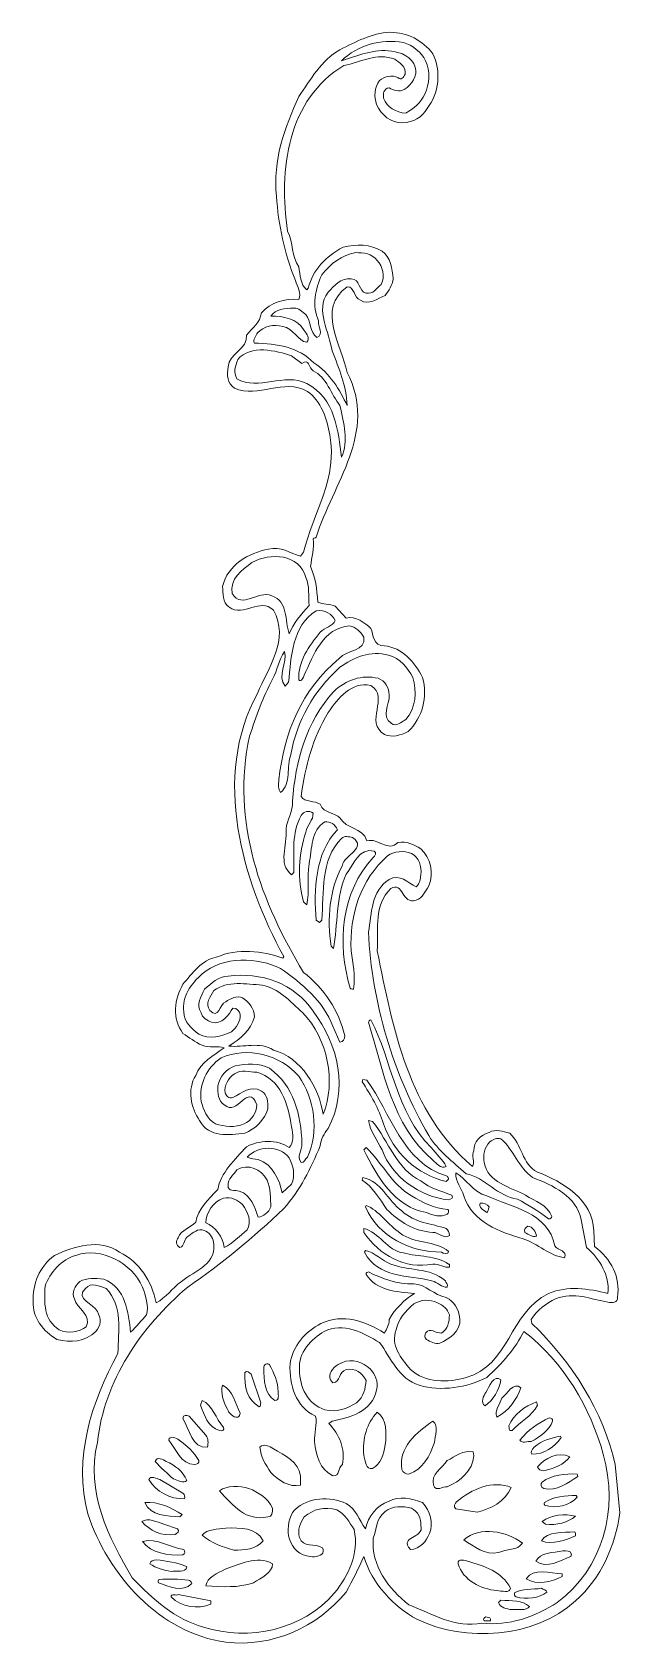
# Model space of a CAD drawing. Header units: centimetres. Extents: x -4.5 to 1.9, y -7.5 to 10.1.
import ezdxf

# ---------------------------------------------------------------- set-up
doc = ezdxf.new("R2010")
doc.units = ezdxf.units.CM
doc.header["$MEASUREMENT"] = 0
doc.layers.add('layer 1', color=7, linetype='Continuous')

msp = doc.modelspace()

# ---------------------------------------------------------------- linework, layer by layer
at = {"layer": 'layer 1', "color": 22, "lineweight": 9}
for points, knots in [([(-0.12231, 9.85099), (-0.02727, 9.66957), (-0.05321, 9.41038), (-0.18278, 9.25487), (-0.18278, 9.25487), (-0.23462, 9.15986), (-0.33828, 9.09937), (-0.45059, 9.09937), (-0.45059, 9.09937), (-0.58019, 9.09075), (-0.68385, 9.18577), (-0.73569, 9.29807), (-0.73569, 9.29807), (-0.7616, 9.37583), (-0.7616, 9.48813), (-0.70114, 9.55727), (-0.70114, 9.55727), (-0.6493, 9.60909), (-0.56292, 9.61773), (-0.50244, 9.59182), (-0.50244, 9.59182), (-0.46788, 9.54862), (-0.43333, 9.60044), (-0.42468, 9.62637), (-0.42468, 9.62637), (-0.40742, 9.70413), (-0.48517, 9.75595), (-0.53699, 9.79053), (-0.53699, 9.79053), (-0.72705, 9.86828), (-0.90849, 9.75595), (-1.08988, 9.72139), (-1.08988, 9.72139), (-1.70326, 9.35856), (-1.80695, 8.58103), (-1.70326, 7.91581), (-1.70326, 7.91581), (-1.6428, 7.79486), (-1.66006, 7.63935), (-1.58231, 7.52704), (-1.58231, 7.52704), (-1.56504, 7.44064), (-1.56504, 7.33698), (-1.49594, 7.27649), (-1.49594, 7.27649), (-1.49594, 7.27649), (-1.47865, 7.29378), (-1.47865, 7.29378), (-1.47865, 7.29378), (-1.4268, 7.50113), (-1.28859, 7.63935), (-1.09853, 7.74301), (-1.09853, 7.74301), (-0.95169, 7.77757), (-0.8048, 7.77757), (-0.67523, 7.69981), (-0.67523, 7.69981), (-0.58019, 7.6307), (-0.56292, 7.50975), (-0.55428, 7.39745), (-0.55428, 7.39745), (-0.56292, 7.32834), (-0.59748, 7.26785), (-0.64068, 7.21603), (-0.64068, 7.21603), (-0.72705, 7.18148), (-0.82209, 7.10372), (-0.90849, 7.16419), (-0.90849, 7.16419), (-0.98624, 7.19012), (-0.96895, 7.31105), (-1.05535, 7.31105), (-1.05535, 7.31105), (-1.39225, 7.06917), (-1.11579, 6.67176), (-1.05535, 6.37801), (-1.05535, 6.37801), (-0.71843, 5.72143), (-1.21083, 5.16854), (-1.39225, 4.58107), (-1.39225, 4.58107), (-1.40089, 4.56378), (-1.4268, 4.58107), (-1.4268, 4.56378), (-1.4268, 4.56378), (-1.40954, 4.46012), (-1.44409, 4.36508), (-1.45274, 4.26141), (-1.45274, 4.26141), (-1.40089, 4.14046), (-1.38363, 4.01951), (-1.37498, 3.87265), (-1.37498, 3.87265), (-1.32314, 3.84674), (-1.24539, 3.85536), (-1.18492, 3.82945), (-1.18492, 3.82945), (-1.18492, 3.82945), (-1.064, 3.69985), (-1.064, 3.69985), (-1.064, 3.69985), (-0.96031, 3.72579), (-0.86529, 3.64803), (-0.79618, 3.58754), (-0.79618, 3.58754), (-0.77025, 3.51844), (-0.77025, 3.38884), (-0.6493, 3.39748), (-0.6493, 3.39748), (-0.45924, 3.38019), (-0.31238, 3.21607), (-0.23462, 3.05192), (-0.23462, 3.05192), (-0.17416, 2.84457), (-0.23462, 2.61131), (-0.39013, 2.46445), (-0.39013, 2.46445), (-0.46788, 2.42125), (-0.57154, 2.39534), (-0.6493, 2.42989), (-0.6493, 2.42989), (-0.87394, 2.56811), (-0.58883, 2.83595), (-0.79618, 2.96552), (-0.79618, 2.96552), (-1.01215, 3.00872), (-1.15037, 2.8273), (-1.26268, 2.6718), (-1.26268, 2.6718), (-1.4268, 2.39534), (-1.5132, 2.08433), (-1.5564, 1.75603), (-1.5564, 1.75603), (-1.5132, 1.68692), (-1.40954, 1.71283), (-1.34905, 1.66965), (-1.34905, 1.66965), (-1.30588, 1.56599), (-1.19354, 1.58328), (-1.13308, 1.52279), (-1.13308, 1.52279), (-1.064, 1.39322), (-0.8912, 1.42777), (-0.83936, 1.27227), (-0.83936, 1.27227), (-0.71843, 1.30682), (-0.61474, 1.14267), (-0.50244, 1.25498), (-0.50244, 1.25498), (-0.40742, 1.27227), (-0.32966, 1.22907), (-0.25191, 1.18587), (-0.25191, 1.18587), (-0.14822, 1.08221), (-0.10503, 0.9267), (-0.16551, 0.77981), (-0.16551, 0.77981), (-0.20871, 0.71935), (-0.22598, 0.65024), (-0.30373, 0.62431), (-0.30373, 0.62431), (-0.45924, 0.57249), (-0.44197, 0.83166), (-0.58019, 0.7539), (-0.58019, 0.7539), (-0.77025, 0.5552), (-0.70979, 0.33923), (-0.72705, 0.07142), (-0.72705, 0.07142), (-0.55428, -0.78387), (-0.39013, -1.67371), (0.30965, -2.27847), (0.30965, -2.27847), (0.3442, -2.23527), (0.29236, -2.15751), (0.32694, -2.10567), (0.32694, -2.10567), (0.31829, -2.01065), (0.40467, -1.9329), (0.49107, -1.90697), (0.49107, -1.90697), (0.56017, -1.86379), (0.64657, -1.89834), (0.71568, -1.91561), (0.71568, -1.91561), (0.85392, -2.03656), (0.84528, -2.25256), (1.01807, -2.33893), (1.01807, -2.33893), (1.29453, -2.44262), (1.62281, -2.64132), (1.63145, -2.97824), (1.63145, -2.97824), (1.63145, -2.97824), (1.6401, -3.15101), (1.6401, -3.15101), (1.6401, -3.15101), (1.82151, -3.28061), (1.92517, -3.48796), (1.89062, -3.70393), (1.89062, -3.70393), (1.89927, -3.76442), (1.83016, -3.76442), (1.78696, -3.75577), (1.78696, -3.75577), (1.60554, -3.72986), (1.41546, -3.63482), (1.21678, -3.72122), (1.21678, -3.72122), (1.11309, -3.76442), (1.01807, -3.84217), (0.94896, -3.94583), (0.94896, -3.94583), (0.94896, -3.94583), (0.95758, -3.98903), (0.95758, -3.98903), (0.95758, -3.98903), (1.39819, -4.41235), (1.73511, -4.94798), (1.86471, -5.52681), (1.86471, -5.52681), (1.86471, -5.52681), (1.91655, -6.05381), (1.91655, -6.05381), (1.91655, -6.05381), (1.86471, -6.41664), (1.71785, -6.75359), (1.43275, -7.01276), (1.43275, -7.01276), (0.98352, -7.41881), (0.2319, -7.47063), (-0.29511, -7.21146), (-0.29511, -7.21146), (-0.54563, -7.08187), (-0.78754, -6.81405), (-0.87394, -6.52898), (-0.87394, -6.52898), (-0.92575, -6.65855), (-1.00351, -6.78814), (-1.064, -6.91774), (-1.064, -6.91774), (-1.38363, -7.29786), (-1.86741, -7.52248), (-2.37713, -7.46201), (-2.37713, -7.46201), (-3.09417, -7.36697), (-3.66438, -6.72766), (-3.88035, -6.06246), (-3.88035, -6.06246), (-4.0445, -5.46634), (-3.83715, -4.82703), (-3.55207, -4.31731), (-3.55207, -4.31731), (-3.55207, -4.06679), (-3.49158, -3.79897), (-3.68164, -3.60891), (-3.68164, -3.60891), (-3.75078, -3.58298), (-3.84579, -3.53116), (-3.90628, -3.60891), (-3.90628, -3.60891), (-4.02721, -3.72122), (-3.81124, -3.77304), (-3.77668, -3.85944), (-3.77668, -3.85944), (-3.73349, -3.92854), (-3.73349, -4.01494), (-3.79395, -4.07543), (-3.79395, -4.07543), (-3.90628, -4.18774), (-4.07041, -4.205), (-4.21729, -4.1618), (-4.21729, -4.1618), (-4.36416, -4.07543), (-4.48511, -3.92854), (-4.47646, -3.74713), (-4.47646, -3.74713), (-4.48511, -3.56571), (-4.40735, -3.36701), (-4.2432, -3.24606), (-4.2432, -3.24606), (-4.03585, -3.15101), (-3.75078, -3.056), (-3.53478, -3.2115), (-3.53478, -3.2115), (-3.31881, -3.31517), (-3.18057, -3.53116), (-3.13737, -3.76442), (-3.13737, -3.76442), (-3.02506, -3.70393), (-2.9646, -3.60891), (-2.86091, -3.53116), (-2.86091, -3.53116), (-2.71405, -3.41021), (-2.45488, -3.3411), (-2.51535, -3.08191), (-2.51535, -3.08191), (-2.53264, -3.03009), (-2.57583, -2.97824), (-2.6363, -2.9696), (-2.6363, -2.9696), (-2.70541, -2.96095), (-2.74861, -3.0128), (-2.80045, -3.04735), (-2.80045, -3.04735), (-2.835, -3.08191), (-2.82636, -3.15101), (-2.8782, -3.15966), (-2.8782, -3.15966), (-2.9214, -3.14239), (-2.9214, -3.08191), (-2.89549, -3.056), (-2.89549, -3.056), (-2.86091, -2.96095), (-2.76589, -2.95233), (-2.70541, -2.8832), (-2.70541, -2.8832), (-2.6795, -2.74498), (-2.56719, -2.63268), (-2.46353, -2.52899), (-2.46353, -2.52899), (-2.43759, -2.34757), (-2.27347, -2.20071), (-2.15251, -2.06247), (-2.15251, -2.06247), (-2.02292, -1.99336), (-1.81557, -1.9761), (-1.686, -2.07112), (-1.686, -2.07112), (-1.63415, -2.0193), (-1.6428, -1.92425), (-1.66006, -1.8465), (-1.66006, -1.8465), (-1.69464, -1.6046), (-1.78101, -1.31952), (-2.04021, -1.25039), (-2.04021, -1.25039), (-2.11796, -1.25039), (-2.21298, -1.21583), (-2.28209, -1.26768), (-2.28209, -1.26768), (-2.35122, -1.31087), (-2.39442, -1.39727), (-2.38577, -1.47503), (-2.38577, -1.47503), (-2.37713, -1.50093), (-2.34258, -1.54413), (-2.29938, -1.52684), (-2.29938, -1.52684), (-2.20433, -1.48365), (-2.10067, -1.37998), (-1.98836, -1.45774), (-1.98836, -1.45774), (-1.91926, -1.49229), (-1.91926, -1.57869), (-1.91926, -1.6478), (-1.91926, -1.6478), (-1.95381, -1.76875), (-2.05747, -1.87241), (-2.16978, -1.91561), (-2.16978, -1.91561), (-2.34258, -1.9329), (-2.55855, -1.96745), (-2.66223, -1.77739), (-2.66223, -1.77739), (-2.75725, -1.63915), (-2.80045, -1.44045), (-2.70541, -1.28494), (-2.70541, -1.28494), (-2.65359, -1.13808), (-2.50673, -1.06897), (-2.39442, -0.98257), (-2.39442, -0.98257), (-2.46353, -0.96531), (-2.55855, -0.98257), (-2.6363, -0.95666), (-2.6363, -0.95666), (-2.71405, -0.92211), (-2.77454, -0.87027), (-2.84365, -0.82707), (-2.84365, -0.82707), (-2.9646, -0.67156), (-2.93869, -0.44695), (-2.84365, -0.29144), (-2.84365, -0.29144), (-2.74861, -0.17913), (-2.62768, -0.01498), (-2.48079, 0.00228), (-2.48079, 0.00228), (-2.24753, 0.10597), (-1.97972, 0.07142), (-1.7551, -0.00634), (-1.7551, -0.00634), (-1.7551, -0.00634), (-1.74646, 0.01093), (-1.74646, 0.01093), (-1.74646, 0.01093), (-2.19571, 0.83166), (-2.53264, 1.97202), (-2.03156, 2.87912), (-2.03156, 2.87912), (-1.91926, 3.15558), (-1.67735, 3.46659), (-1.85877, 3.78625), (-1.85877, 3.78625), (-2.00563, 3.93311), (-2.17842, 3.69985), (-2.34258, 3.8208), (-2.34258, 3.8208), (-2.42033, 3.87265), (-2.40304, 3.96767), (-2.41168, 4.04542), (-2.41168, 4.04542), (-2.35984, 4.27868), (-2.12658, 4.40827), (-1.91061, 4.45147), (-1.91061, 4.45147), (-1.78101, 4.48603), (-1.67735, 4.40827), (-1.56504, 4.37372), (-1.56504, 4.37372), (-1.56504, 4.37372), (-1.53049, 4.41692), (-1.53049, 4.41692), (-1.53049, 4.41692), (-1.4268, 4.84024), (-1.15037, 5.23765), (-1.24539, 5.69552), (-1.24539, 5.69552), (-1.2713, 5.86829), (-1.34043, 6.067), (-1.48729, 6.17069), (-1.48729, 6.17069), (-1.74646, 6.31755), (-2.02292, 6.09293), (-2.28209, 6.20524), (-2.28209, 6.20524), (-2.35984, 6.25706), (-2.36848, 6.3521), (-2.35122, 6.4385), (-2.35122, 6.4385), (-2.34258, 6.58536), (-2.13523, 6.62856), (-2.15251, 6.78407), (-2.15251, 6.78407), (-2.08341, 6.86182), (-2.00563, 6.92228), (-1.98836, 7.02597), (-1.98836, 7.02597), (-1.8847, 7.14692), (-1.73782, 7.18148), (-1.58231, 7.17283), (-1.58231, 7.17283), (-1.54776, 7.24194), (-1.5996, 7.31105), (-1.61689, 7.38018), (-1.61689, 7.38018), (-1.73782, 7.66526), (-1.80695, 7.99356), (-1.82421, 8.29593), (-1.82421, 8.29593), (-1.86741, 8.69334), (-1.73782, 9.0389), (-1.58231, 9.38447), (-1.58231, 9.38447), (-1.45274, 9.56589), (-1.34043, 9.78188), (-1.13308, 9.89419), (-1.13308, 9.89419), (-0.96031, 9.98059), (-0.78754, 10.0756), (-0.58883, 10.08425), (-0.58883, 10.08425), (-0.39877, 10.08425), (-0.23462, 9.99785), (-0.12231, 9.85099)], [0, 0, 0, 0, 0.00840336, 0.00840336, 0.00840336, 0.00840336, 0.01680672, 0.01680672, 0.01680672, 0.01680672, 0.02521008, 0.02521008, 0.02521008, 0.02521008, 0.03361345, 0.03361345, 0.03361345, 0.03361345, 0.04201681, 0.04201681, 0.04201681, 0.04201681, 0.05042017, 0.05042017, 0.05042017, 0.05042017, 0.05882353, 0.05882353, 0.05882353, 0.05882353, 0.06722689, 0.06722689, 0.06722689, 0.06722689, 0.07563025, 0.07563025, 0.07563025, 0.07563025, 0.08403361, 0.08403361, 0.08403361, 0.08403361, 0.09243697, 0.09243697, 0.09243697, 0.09243697, 0.10084034, 0.10084034, 0.10084034, 0.10084034, 0.1092437, 0.1092437, 0.1092437, 0.1092437, 0.11764706, 0.11764706, 0.11764706, 0.11764706, 0.12605042, 0.12605042, 0.12605042, 0.12605042, 0.13445378, 0.13445378, 0.13445378, 0.13445378, 0.14285714, 0.14285714, 0.14285714, 0.14285714, 0.1512605, 0.1512605, 0.1512605, 0.1512605, 0.15966387, 0.15966387, 0.15966387, 0.15966387, 0.16806723, 0.16806723, 0.16806723, 0.16806723, 0.17647059, 0.17647059, 0.17647059, 0.17647059, 0.18487395, 0.18487395, 0.18487395, 0.18487395, 0.19327731, 0.19327731, 0.19327731, 0.19327731, 0.20168067, 0.20168067, 0.20168067, 0.20168067, 0.21008403, 0.21008403, 0.21008403, 0.21008403, 0.21848739, 0.21848739, 0.21848739, 0.21848739, 0.22689076, 0.22689076, 0.22689076, 0.22689076, 0.23529412, 0.23529412, 0.23529412, 0.23529412, 0.24369748, 0.24369748, 0.24369748, 0.24369748, 0.25210084, 0.25210084, 0.25210084, 0.25210084, 0.2605042, 0.2605042, 0.2605042, 0.2605042, 0.26890756, 0.26890756, 0.26890756, 0.26890756, 0.27731092, 0.27731092, 0.27731092, 0.27731092, 0.28571429, 0.28571429, 0.28571429, 0.28571429, 0.29411765, 0.29411765, 0.29411765, 0.29411765, 0.30252101, 0.30252101, 0.30252101, 0.30252101, 0.31092437, 0.31092437, 0.31092437, 0.31092437, 0.31932773, 0.31932773, 0.31932773, 0.31932773, 0.32773109, 0.32773109, 0.32773109, 0.32773109, 0.33613445, 0.33613445, 0.33613445, 0.33613445, 0.34453782, 0.34453782, 0.34453782, 0.34453782, 0.35294118, 0.35294118, 0.35294118, 0.35294118, 0.36134454, 0.36134454, 0.36134454, 0.36134454, 0.3697479, 0.3697479, 0.3697479, 0.3697479, 0.37815126, 0.37815126, 0.37815126, 0.37815126, 0.38655462, 0.38655462, 0.38655462, 0.38655462, 0.39495798, 0.39495798, 0.39495798, 0.39495798, 0.40336134, 0.40336134, 0.40336134, 0.40336134, 0.41176471, 0.41176471, 0.41176471, 0.41176471, 0.42016807, 0.42016807, 0.42016807, 0.42016807, 0.42857143, 0.42857143, 0.42857143, 0.42857143, 0.43697479, 0.43697479, 0.43697479, 0.43697479, 0.44537815, 0.44537815, 0.44537815, 0.44537815, 0.45378151, 0.45378151, 0.45378151, 0.45378151, 0.46218487, 0.46218487, 0.46218487, 0.46218487, 0.47058824, 0.47058824, 0.47058824, 0.47058824, 0.4789916, 0.4789916, 0.4789916, 0.4789916, 0.48739496, 0.48739496, 0.48739496, 0.48739496, 0.49579832, 0.49579832, 0.49579832, 0.49579832, 0.50420168, 0.50420168, 0.50420168, 0.50420168, 0.51260504, 0.51260504, 0.51260504, 0.51260504, 0.5210084, 0.5210084, 0.5210084, 0.5210084, 0.52941176, 0.52941176, 0.52941176, 0.52941176, 0.53781513, 0.53781513, 0.53781513, 0.53781513, 0.54621849, 0.54621849, 0.54621849, 0.54621849, 0.55462185, 0.55462185, 0.55462185, 0.55462185, 0.56302521, 0.56302521, 0.56302521, 0.56302521, 0.57142857, 0.57142857, 0.57142857, 0.57142857, 0.57983193, 0.57983193, 0.57983193, 0.57983193, 0.58823529, 0.58823529, 0.58823529, 0.58823529, 0.59663866, 0.59663866, 0.59663866, 0.59663866, 0.60504202, 0.60504202, 0.60504202, 0.60504202, 0.61344538, 0.61344538, 0.61344538, 0.61344538, 0.62184874, 0.62184874, 0.62184874, 0.62184874, 0.6302521, 0.6302521, 0.6302521, 0.6302521, 0.63865546, 0.63865546, 0.63865546, 0.63865546, 0.64705882, 0.64705882, 0.64705882, 0.64705882, 0.65546218, 0.65546218, 0.65546218, 0.65546218, 0.66386555, 0.66386555, 0.66386555, 0.66386555, 0.67226891, 0.67226891, 0.67226891, 0.67226891, 0.68067227, 0.68067227, 0.68067227, 0.68067227, 0.68907563, 0.68907563, 0.68907563, 0.68907563, 0.69747899, 0.69747899, 0.69747899, 0.69747899, 0.70588235, 0.70588235, 0.70588235, 0.70588235, 0.71428571, 0.71428571, 0.71428571, 0.71428571, 0.72268908, 0.72268908, 0.72268908, 0.72268908, 0.73109244, 0.73109244, 0.73109244, 0.73109244, 0.7394958, 0.7394958, 0.7394958, 0.7394958, 0.74789916, 0.74789916, 0.74789916, 0.74789916, 0.75630252, 0.75630252, 0.75630252, 0.75630252, 0.76470588, 0.76470588, 0.76470588, 0.76470588, 0.77310924, 0.77310924, 0.77310924, 0.77310924, 0.78151261, 0.78151261, 0.78151261, 0.78151261, 0.78991597, 0.78991597, 0.78991597, 0.78991597, 0.79831933, 0.79831933, 0.79831933, 0.79831933, 0.80672269, 0.80672269, 0.80672269, 0.80672269, 0.81512605, 0.81512605, 0.81512605, 0.81512605, 0.82352941, 0.82352941, 0.82352941, 0.82352941, 0.83193277, 0.83193277, 0.83193277, 0.83193277, 0.84033613, 0.84033613, 0.84033613, 0.84033613, 0.8487395, 0.8487395, 0.8487395, 0.8487395, 0.85714286, 0.85714286, 0.85714286, 0.85714286, 0.86554622, 0.86554622, 0.86554622, 0.86554622, 0.87394958, 0.87394958, 0.87394958, 0.87394958, 0.88235294, 0.88235294, 0.88235294, 0.88235294, 0.8907563, 0.8907563, 0.8907563, 0.8907563, 0.89915966, 0.89915966, 0.89915966, 0.89915966, 0.90756303, 0.90756303, 0.90756303, 0.90756303, 0.91596639, 0.91596639, 0.91596639, 0.91596639, 0.92436975, 0.92436975, 0.92436975, 0.92436975, 0.93277311, 0.93277311, 0.93277311, 0.93277311, 0.94117647, 0.94117647, 0.94117647, 0.94117647, 0.94957983, 0.94957983, 0.94957983, 0.94957983, 0.95798319, 0.95798319, 0.95798319, 0.95798319, 0.96638655, 0.96638655, 0.96638655, 0.96638655, 0.97478992, 0.97478992, 0.97478992, 0.97478992, 0.98319328, 0.98319328, 0.98319328, 0.98319328, 0.99159664, 0.99159664, 0.99159664, 0.99159664, 1, 1, 1, 1]), ([(-0.20007, 9.77324), (-0.14822, 9.66093), (-0.15687, 9.52271), (-0.20871, 9.41038), (-0.20871, 9.41038), (-0.25191, 9.31536), (-0.32966, 9.25487), (-0.41604, 9.20306), (-0.41604, 9.20306), (-0.51972, 9.21168), (-0.62339, 9.26352), (-0.65794, 9.36718), (-0.65794, 9.36718), (-0.66659, 9.41038), (-0.65794, 9.47087), (-0.59748, 9.47951), (-0.59748, 9.47951), (-0.55428, 9.45358), (-0.48517, 9.42767), (-0.43333, 9.46222), (-0.43333, 9.46222), (-0.34693, 9.51407), (-0.28647, 9.60909), (-0.31238, 9.70413), (-0.31238, 9.70413), (-0.34693, 9.81644), (-0.46788, 9.86828), (-0.57154, 9.8769), (-0.57154, 9.8769), (-0.7616, 9.91148), (-0.94304, 9.82508), (-1.11579, 9.77324), (-1.11579, 9.77324), (-0.94304, 9.94603), (-0.68385, 10.01514), (-0.44197, 9.97194), (-0.44197, 9.97194), (-0.33828, 9.94603), (-0.25191, 9.86828), (-0.20007, 9.77324)], [0, 0, 0, 0, 0.1, 0.1, 0.1, 0.1, 0.2, 0.2, 0.2, 0.2, 0.3, 0.3, 0.3, 0.3, 0.4, 0.4, 0.4, 0.4, 0.5, 0.5, 0.5, 0.5, 0.6, 0.6, 0.6, 0.6, 0.7, 0.7, 0.7, 0.7, 0.8, 0.8, 0.8, 0.8, 0.9, 0.9, 0.9, 0.9, 1, 1, 1, 1]), ([(-0.72705, 7.59615), (-0.66659, 7.53569), (-0.64068, 7.42335), (-0.68385, 7.33698), (-0.68385, 7.33698), (-0.73569, 7.29378), (-0.77025, 7.22467), (-0.848, 7.24194), (-0.848, 7.24194), (-0.9344, 7.25923), (-0.90849, 7.39745), (-1.01215, 7.39745), (-1.01215, 7.39745), (-1.12444, 7.41473), (-1.19354, 7.31969), (-1.26268, 7.25058), (-1.26268, 7.25058), (-1.40954, 7.05188), (-1.24539, 6.81862), (-1.21948, 6.61127), (-1.21948, 6.61127), (-1.14172, 6.42121), (-1.064, 6.23115), (-1.05535, 6.01518), (-1.05535, 6.01518), (-1.13308, 6.18795), (-1.24539, 6.36939), (-1.41818, 6.4817), (-1.41818, 6.4817), (-1.58231, 6.65447), (-1.81557, 6.68902), (-2.06612, 6.69767), (-2.06612, 6.69767), (-2.08341, 6.73222), (-2.04883, 6.77542), (-2.03156, 6.80997), (-2.03156, 6.80997), (-1.96245, 6.87908), (-1.85877, 6.90502), (-1.7551, 6.87908), (-1.7551, 6.87908), (-1.6428, 6.86182), (-1.59095, 6.71496), (-1.49594, 6.70631), (-1.49594, 6.70631), (-1.45274, 6.74951), (-1.49594, 6.79271), (-1.52185, 6.83591), (-1.52185, 6.83591), (-1.5996, 6.96548), (-1.7551, 6.99142), (-1.8847, 6.99142), (-1.8847, 6.99142), (-1.8415, 7.06917), (-1.7292, 7.07779), (-1.63415, 7.07779), (-1.63415, 7.07779), (-1.58231, 7.08643), (-1.54776, 7.03459), (-1.50456, 7.00868), (-1.50456, 7.00868), (-1.44409, 6.93093), (-1.47, 6.81862), (-1.38363, 6.75816), (-1.38363, 6.75816), (-1.30588, 6.79271), (-1.37498, 6.87908), (-1.36634, 6.93957), (-1.36634, 6.93957), (-1.44409, 7.10372), (-1.40089, 7.28514), (-1.33179, 7.44064), (-1.33179, 7.44064), (-1.23674, 7.5616), (-1.11579, 7.65661), (-0.96031, 7.68255), (-0.96031, 7.68255), (-0.88256, 7.68255), (-0.77889, 7.6739), (-0.72705, 7.59615)], [0, 0, 0, 0, 0.05, 0.05, 0.05, 0.05, 0.1, 0.1, 0.1, 0.1, 0.15, 0.15, 0.15, 0.15, 0.2, 0.2, 0.2, 0.2, 0.25, 0.25, 0.25, 0.25, 0.3, 0.3, 0.3, 0.3, 0.35, 0.35, 0.35, 0.35, 0.4, 0.4, 0.4, 0.4, 0.45, 0.45, 0.45, 0.45, 0.5, 0.5, 0.5, 0.5, 0.55, 0.55, 0.55, 0.55, 0.6, 0.6, 0.6, 0.6, 0.65, 0.65, 0.65, 0.65, 0.7, 0.7, 0.7, 0.7, 0.75, 0.75, 0.75, 0.75, 0.8, 0.8, 0.8, 0.8, 0.85, 0.85, 0.85, 0.85, 0.9, 0.9, 0.9, 0.9, 0.95, 0.95, 0.95, 0.95, 1, 1, 1, 1]), ([(-1.54776, 6.47305), (-1.47, 6.54216), (-1.47, 6.42121), (-1.4268, 6.3953), (-1.4268, 6.3953), (-1.27994, 6.32619), (-1.22812, 6.13613), (-1.13308, 6.01518), (-1.13308, 6.01518), (-1.08988, 5.81647), (-1.03806, 5.63506), (-1.11579, 5.45362), (-1.11579, 5.45362), (-1.15037, 5.73008), (-1.18492, 6.10155), (-1.49594, 6.25706), (-1.49594, 6.25706), (-1.73782, 6.37801), (-2.02292, 6.17069), (-2.25618, 6.3089), (-2.25618, 6.3089), (-2.29938, 6.37801), (-2.27347, 6.44714), (-2.24753, 6.51625), (-2.24753, 6.51625), (-2.10932, 6.68902), (-1.82421, 6.61127), (-1.66006, 6.55945), (-1.66006, 6.55945), (-1.66006, 6.55945), (-1.54776, 6.47305), (-1.54776, 6.47305)], [0, 0, 0, 0, 0.125, 0.125, 0.125, 0.125, 0.25, 0.25, 0.25, 0.25, 0.375, 0.375, 0.375, 0.375, 0.5, 0.5, 0.5, 0.5, 0.625, 0.625, 0.625, 0.625, 0.75, 0.75, 0.75, 0.75, 0.875, 0.875, 0.875, 0.875, 1, 1, 1, 1]), ([(-1.50456, 4.14046), (-1.46138, 4.05406), (-1.47865, 3.93311), (-1.47, 3.83809), (-1.47, 3.83809), (-1.5564, 3.74305), (-1.6428, 3.63939), (-1.686, 3.52708), (-1.686, 3.52708), (-1.73782, 3.67394), (-1.69464, 3.88129), (-1.87606, 3.94176), (-1.87606, 3.94176), (-2.03156, 4.01086), (-2.19571, 3.78625), (-2.30802, 3.96767), (-2.30802, 3.96767), (-2.33393, 4.12317), (-2.20433, 4.22686), (-2.09203, 4.30461), (-2.09203, 4.30461), (-1.89332, 4.41692), (-1.57369, 4.39963), (-1.50456, 4.14046)], [0, 0, 0, 0, 0.16666667, 0.16666667, 0.16666667, 0.16666667, 0.33333333, 0.33333333, 0.33333333, 0.33333333, 0.5, 0.5, 0.5, 0.5, 0.66666667, 0.66666667, 0.66666667, 0.66666667, 0.83333333, 0.83333333, 0.83333333, 0.83333333, 1, 1, 1, 1]), ([(-1.18492, 3.67394), (-1.21083, 3.60483), (-1.29723, 3.60483), (-1.34905, 3.54435), (-1.34905, 3.54435), (-1.47, 3.39748), (-1.59095, 3.22471), (-1.58231, 3.02601), (-1.58231, 3.02601), (-1.5564, 3.00007), (-1.53049, 3.05192), (-1.52185, 3.07783), (-1.52185, 3.07783), (-1.4268, 3.29382), (-1.3145, 3.59619), (-1.02944, 3.61348), (-1.02944, 3.61348), (-0.96031, 3.60483), (-0.90849, 3.55299), (-0.87394, 3.49253), (-0.87394, 3.49253), (-0.83936, 3.33702), (-1.064, 3.35429), (-1.14172, 3.25927), (-1.14172, 3.25927), (-1.54776, 2.92232), (-1.74646, 2.44718), (-1.7983, 1.93747), (-1.7983, 1.93747), (-1.80695, 1.88562), (-1.80695, 1.83378), (-1.78101, 1.79922), (-1.78101, 1.79922), (-1.66006, 1.89427), (-1.72055, 2.08433), (-1.66871, 2.21392), (-1.66871, 2.21392), (-1.5996, 2.5854), (-1.4268, 2.89641), (-1.13308, 3.16423), (-1.13308, 3.16423), (-0.98624, 3.26789), (-0.79618, 3.35429), (-0.60612, 3.29382), (-0.60612, 3.29382), (-0.47653, 3.26789), (-0.39877, 3.15558), (-0.33828, 3.05192), (-0.33828, 3.05192), (-0.29511, 2.90506), (-0.30373, 2.715), (-0.41604, 2.59404), (-0.41604, 2.59404), (-0.46788, 2.56811), (-0.51972, 2.50765), (-0.57154, 2.55085), (-0.57154, 2.55085), (-0.6925, 2.63724), (-0.58883, 2.74955), (-0.59748, 2.86186), (-0.59748, 2.86186), (-0.59748, 2.93961), (-0.64068, 3.01736), (-0.71843, 3.04327), (-0.71843, 3.04327), (-0.8912, 3.08647), (-1.07262, 3.02601), (-1.20219, 2.89641), (-1.20219, 2.89641), (-1.50456, 2.56811), (-1.61689, 2.13617), (-1.65144, 1.70421), (-1.65144, 1.70421), (-1.6428, 1.58328), (-1.71191, 1.49688), (-1.72055, 1.40184), (-1.72055, 1.40184), (-1.70326, 1.21178), (-1.81557, 1.03036), (-1.66006, 0.90077), (-1.66006, 0.90077), (-1.66006, 0.90077), (-1.63415, 0.9267), (-1.63415, 0.9267), (-1.63415, 0.9267), (-1.63415, 1.15996), (-1.66006, 1.35002), (-1.5564, 1.54872), (-1.5564, 1.54872), (-1.53049, 1.5919), (-1.47, 1.60916), (-1.4268, 1.57463), (-1.4268, 1.57463), (-1.41818, 1.49688), (-1.49594, 1.44504), (-1.50456, 1.36728), (-1.50456, 1.36728), (-1.58231, 1.13403), (-1.5996, 0.84895), (-1.53049, 0.60704), (-1.53049, 0.60704), (-1.53049, 0.60704), (-1.49594, 0.57249), (-1.49594, 0.57249), (-1.49594, 0.57249), (-1.46138, 0.72799), (-1.49594, 0.85757), (-1.47, 1.02172), (-1.47, 1.02172), (-1.43545, 1.18587), (-1.45274, 1.38457), (-1.29723, 1.47959), (-1.29723, 1.47959), (-1.23674, 1.48824), (-1.18492, 1.44504), (-1.15899, 1.39322), (-1.15899, 1.39322), (-1.40954, 1.13403), (-1.41818, 0.72799), (-1.39225, 0.40834), (-1.39225, 0.40834), (-1.39225, 0.40834), (-1.35769, 0.38243), (-1.35769, 0.38243), (-1.35769, 0.38243), (-1.35769, 0.38243), (-1.33179, 0.40834), (-1.33179, 0.40834), (-1.33179, 0.40834), (-1.30588, 0.71071), (-1.34905, 1.06492), (-1.11579, 1.29818), (-1.11579, 1.29818), (-1.08124, 1.33273), (-1.03806, 1.31547), (-0.99489, 1.30682), (-0.99489, 1.30682), (-0.83074, 1.19451), (-1.08988, 1.11676), (-1.10717, 1.00445), (-1.10717, 1.00445), (-1.24539, 0.74526), (-1.27994, 0.41698), (-1.22812, 0.12324), (-1.22812, 0.12324), (-1.22812, 0.12324), (-1.20219, 0.09733), (-1.20219, 0.09733), (-1.20219, 0.09733), (-1.15899, 0.35649), (-1.17628, 0.66751), (-1.064, 0.90941), (-1.064, 0.90941), (-0.98624, 1.00445), (-0.92575, 1.20313), (-0.7616, 1.15996), (-0.7616, 1.15996), (-0.72705, 1.14267), (-0.75298, 1.10812), (-0.77025, 1.09083), (-0.77025, 1.09083), (-1.12444, 0.71071), (-1.16763, 0.14917), (-1.0208, -0.33464), (-1.0208, -0.33464), (-1.01215, -0.34328), (-1.00351, -0.34328), (-0.98624, -0.34328), (-0.98624, -0.34328), (-0.96031, -0.19642), (-0.99489, -0.05818), (-1.01215, 0.07142), (-1.01215, 0.07142), (-1.02944, 0.4688), (-0.90849, 0.84895), (-0.61474, 1.10812), (-0.61474, 1.10812), (-0.54563, 1.15996), (-0.43333, 1.16858), (-0.35557, 1.13403), (-0.35557, 1.13403), (-0.26918, 1.09083), (-0.24327, 0.99581), (-0.25191, 0.90077), (-0.25191, 0.90077), (-0.26053, 0.85757), (-0.26053, 0.80575), (-0.30373, 0.77119), (-0.30373, 0.77119), (-0.39013, 0.81437), (-0.48517, 0.91806), (-0.59748, 0.84895), (-0.59748, 0.84895), (-0.79618, 0.72799), (-0.78754, 0.47745), (-0.82209, 0.27874), (-0.82209, 0.27874), (-0.78754, -0.49014), (-0.55428, -1.26768), (-0.16551, -1.94154), (-0.16551, -1.94154), (-0.06183, -2.10567), (0.09366, -2.22662), (0.24054, -2.35622), (0.24054, -2.35622), (0.44787, -2.39942), (0.58611, -2.60674), (0.80208, -2.63268), (0.80208, -2.63268), (0.91438, -2.69314), (1.02669, -2.76225), (1.13902, -2.84865), (1.13902, -2.84865), (1.15629, -2.84865), (1.17358, -2.84), (1.17358, -2.82274), (1.17358, -2.82274), (1.13038, -2.69314), (0.99214, -2.65859), (0.88848, -2.58948), (0.88848, -2.58948), (0.72432, -2.50308), (0.4738, -2.45124), (0.43925, -2.23527), (0.43925, -2.23527), (0.42196, -2.14887), (0.43925, -2.07112), (0.49971, -2.01065), (0.49971, -2.01065), (0.53426, -1.9761), (0.57746, -1.96745), (0.62066, -1.9761), (0.62066, -1.9761), (0.75888, -2.09705), (0.81072, -2.28711), (0.96623, -2.39942), (0.96623, -2.39942), (1.1822, -2.47717), (1.45004, -2.60674), (1.49321, -2.85729), (1.49321, -2.85729), (1.49321, -2.85729), (1.5537, -3.15966), (1.5537, -3.15966), (1.5537, -3.15966), (1.70056, -3.28926), (1.80422, -3.46203), (1.78696, -3.66073), (1.78696, -3.66073), (1.57096, -3.60891), (1.34635, -3.57436), (1.13902, -3.66073), (1.13902, -3.66073), (0.70706, -3.87673), (0.71568, -4.44691), (0.24054, -4.5765), (0.24054, -4.5765), (0.05048, -4.63697), (-0.20871, -4.63697), (-0.36422, -4.49011), (-0.36422, -4.49011), (-0.46788, -4.36915), (-0.58883, -4.22229), (-0.51972, -4.05814), (-0.51972, -4.05814), (-0.50244, -3.94583), (-0.41604, -3.85079), (-0.32966, -3.77304), (-0.32966, -3.77304), (-0.25191, -3.72986), (-0.15687, -3.72122), (-0.07047, -3.76442), (-0.07047, -3.76442), (-0.01001, -3.79033), (0.04184, -3.83353), (0.0591, -3.89399), (0.0591, -3.89399), (0.0591, -3.97174), (0.04184, -4.0495), (-0.02727, -4.0927), (-0.02727, -4.0927), (-0.08776, -4.10134), (-0.14822, -4.02359), (-0.20007, -4.0927), (-0.20007, -4.0927), (-0.20871, -4.10999), (-0.21736, -4.14454), (-0.19142, -4.1618), (-0.19142, -4.1618), (-0.14822, -4.18774), (-0.09641, -4.21365), (-0.04456, -4.205), (-0.04456, -4.205), (0.0591, -4.15318), (0.1887, -4.07543), (0.17141, -3.93719), (0.17141, -3.93719), (0.16279, -3.83353), (0.11094, -3.74713), (0.02455, -3.70393), (0.02455, -3.70393), (-0.11367, -3.67802), (-0.19142, -3.56571), (-0.32966, -3.55707), (-0.32966, -3.55707), (-0.51108, -3.56571), (-0.67523, -3.49661), (-0.82209, -3.42747), (-0.82209, -3.42747), (-0.83074, -3.42747), (-0.85665, -3.43612), (-0.848, -3.45341), (-0.848, -3.45341), (-0.73569, -3.63482), (-0.51108, -3.64347), (-0.32102, -3.66073), (-0.32102, -3.66073), (-0.43333, -3.72986), (-0.52837, -3.82488), (-0.59748, -3.94583), (-0.59748, -3.94583), (-0.59748, -4.0063), (-0.62339, -4.0495), (-0.6493, -4.0927), (-0.6493, -4.0927), (-0.85665, -3.96312), (-1.09853, -3.87673), (-1.34043, -3.98903), (-1.34043, -3.98903), (-1.5132, -4.07543), (-1.65144, -4.23956), (-1.67735, -4.42964), (-1.67735, -4.42964), (-1.686, -4.65426), (-1.61689, -4.89616), (-1.40089, -4.99982), (-1.40089, -4.99982), (-1.37498, -5.08622), (-1.41818, -5.18988), (-1.40954, -5.27628), (-1.40954, -5.27628), (-1.39225, -5.42314), (-1.35769, -5.57865), (-1.21083, -5.64776), (-1.21083, -5.64776), (-1.13308, -5.6564), (-1.15899, -5.56136), (-1.10717, -5.52681), (-1.10717, -5.52681), (-1.07262, -5.35403), (-1.14172, -5.19853), (-1.25403, -5.07758), (-1.25403, -5.07758), (-1.25403, -5.07758), (-1.21948, -5.05167), (-1.21948, -5.05167), (-1.21948, -5.05167), (-1.02944, -5.01709), (-0.77889, -4.94798), (-0.73569, -4.71472), (-0.73569, -4.71472), (-0.70979, -4.6197), (-0.75298, -4.54195), (-0.8048, -4.48146), (-0.8048, -4.48146), (-0.88256, -4.41235), (-1.00351, -4.36915), (-1.10717, -4.41235), (-1.10717, -4.41235), (-1.16763, -4.43826), (-1.23674, -4.49011), (-1.24539, -4.55921), (-1.24539, -4.55921), (-1.24539, -4.59377), (-1.23674, -4.61106), (-1.21083, -4.63697), (-1.21083, -4.63697), (-1.12444, -4.62832), (-1.15037, -4.51602), (-1.064, -4.49011), (-1.064, -4.49011), (-0.96895, -4.47282), (-0.8912, -4.52466), (-0.848, -4.61106), (-0.848, -4.61106), (-0.85665, -4.69746), (-0.87394, -4.78383), (-0.95169, -4.85296), (-0.95169, -4.85296), (-1.05535, -4.92207), (-1.17628, -4.95662), (-1.29723, -4.93071), (-1.29723, -4.93071), (-1.48729, -4.86161), (-1.57369, -4.68881), (-1.57369, -4.49011), (-1.57369, -4.49011), (-1.59095, -4.30869), (-1.44409, -4.15318), (-1.30588, -4.07543), (-1.30588, -4.07543), (-1.09853, -3.97174), (-0.87394, -4.0927), (-0.70114, -4.19638), (-0.70114, -4.19638), (-0.58019, -4.36051), (-0.49379, -4.59377), (-0.26918, -4.6629), (-0.26918, -4.6629), (-0.03592, -4.73201), (0.25781, -4.68881), (0.46516, -4.5765), (0.46516, -4.5765), (0.63793, -4.42964), (0.77617, -4.25685), (0.87119, -4.07543), (0.87119, -4.07543), (1.30315, -4.40371), (1.5969, -4.91343), (1.73511, -5.4145), (1.73511, -5.4145), (1.90791, -6.01926), (1.72647, -6.66719), (1.23404, -7.03005), (1.23404, -7.03005), (0.99214, -7.18555), (0.70706, -7.28922), (0.41331, -7.25466), (0.41331, -7.25466), (0.12823, -7.31513), (-0.13096, -7.151), (-0.38148, -7.05596), (-0.38148, -7.05596), (-0.60612, -6.88316), (-0.79618, -6.62399), (-0.77025, -6.33027), (-0.77025, -6.33027), (-0.72705, -6.21796), (-0.74434, -6.12292), (-0.64068, -6.03652), (-0.64068, -6.03652), (-0.55428, -5.97606), (-0.45059, -5.97606), (-0.35557, -6.00197), (-0.35557, -6.00197), (-0.28647, -6.03652), (-0.24327, -6.11428), (-0.25191, -6.19203), (-0.25191, -6.19203), (-0.20871, -6.33027), (-0.50244, -6.31298), (-0.36422, -6.45122), (-0.36422, -6.45122), (-0.26053, -6.45122), (-0.19142, -6.35618), (-0.15687, -6.27843), (-0.15687, -6.27843), (-0.11367, -6.16612), (-0.14822, -6.02788), (-0.23462, -5.9415), (-0.23462, -5.9415), (-0.34693, -5.89831), (-0.49379, -5.86375), (-0.59748, -5.92422), (-0.59748, -5.92422), (-0.73569, -5.97606), (-0.82209, -6.08837), (-0.85665, -6.22658), (-0.85665, -6.22658), (-0.92575, -6.13156), (-0.96031, -6.01061), (-1.064, -5.95012), (-1.064, -5.95012), (-1.24539, -5.87237), (-1.47865, -5.88102), (-1.62551, -6.01926), (-1.62551, -6.01926), (-1.69464, -6.09701), (-1.70326, -6.20932), (-1.69464, -6.30434), (-1.69464, -6.30434), (-1.66871, -6.39938), (-1.60824, -6.50304), (-1.49594, -6.52033), (-1.49594, -6.52033), (-1.44409, -6.5376), (-1.37498, -6.5376), (-1.33179, -6.50304), (-1.33179, -6.50304), (-1.30588, -6.4944), (-1.3145, -6.45122), (-1.32314, -6.43393), (-1.32314, -6.43393), (-1.40089, -6.38209), (-1.53913, -6.43393), (-1.57369, -6.32163), (-1.57369, -6.32163), (-1.5996, -6.24387), (-1.56504, -6.15747), (-1.52185, -6.09701), (-1.52185, -6.09701), (-1.4268, -6.01061), (-1.29723, -5.9847), (-1.16763, -6.01926), (-1.16763, -6.01926), (-1.08124, -6.06246), (-1.02944, -6.15747), (-0.9776, -6.23523), (-0.9776, -6.23523), (-0.92575, -6.50304), (-1.03806, -6.7363), (-1.19354, -6.92636), (-1.19354, -6.92636), (-1.53913, -7.33242), (-2.12658, -7.45337), (-2.61903, -7.29786), (-2.61903, -7.29786), (-2.93005, -7.21146), (-3.17192, -6.99549), (-3.39656, -6.76223), (-3.39656, -6.76223), (-3.65573, -6.32163), (-3.90628, -5.82055), (-3.77668, -5.28493), (-3.77668, -5.28493), (-3.69893, -4.61106), (-3.31017, -4.03223), (-2.7918, -3.59162), (-2.7918, -3.59162), (-2.41168, -3.33245), (-2.08341, -3.056), (-1.74646, -2.73634), (-1.74646, -2.73634), (-1.56504, -2.53763), (-1.45274, -2.29573), (-1.34905, -2.05385), (-1.34905, -2.05385), (-1.34043, -1.98474), (-1.30588, -1.91561), (-1.26268, -1.86379), (-1.26268, -1.86379), (-1.03806, -1.44909), (-1.15037, -0.93937), (-1.4268, -0.58519), (-1.4268, -0.58519), (-1.62551, -0.2828), (-1.99701, -0.15322), (-2.35122, -0.20504), (-2.35122, -0.20504), (-2.46353, -0.20504), (-2.53264, -0.2828), (-2.61039, -0.34328), (-2.61039, -0.34328), (-2.64494, -0.42968), (-2.70541, -0.50741), (-2.64494, -0.60245), (-2.64494, -0.60245), (-2.6363, -0.6543), (-2.57583, -0.68885), (-2.53264, -0.70611), (-2.53264, -0.70611), (-2.42033, -0.74069), (-2.34258, -0.61974), (-2.29938, -0.55061), (-2.29938, -0.55061), (-2.25618, -0.55061), (-2.22162, -0.58519), (-2.22162, -0.61974), (-2.22162, -0.61974), (-2.21298, -0.69749), (-2.26482, -0.7666), (-2.31664, -0.8098), (-2.31664, -0.8098), (-2.42033, -0.86162), (-2.55855, -0.89618), (-2.67085, -0.83571), (-2.67085, -0.83571), (-2.74861, -0.77525), (-2.835, -0.69749), (-2.835, -0.59381), (-2.835, -0.59381), (-2.86091, -0.42104), (-2.74861, -0.2828), (-2.6363, -0.17913), (-2.6363, -0.17913), (-2.41168, 0.01957), (-2.02292, 0.00228), (-1.78101, -0.11864), (-1.78101, -0.11864), (-1.54776, -0.2828), (-1.3145, -0.47286), (-1.21083, -0.74931), (-1.21083, -0.74931), (-1.21083, -0.74931), (-1.13308, -0.92211), (-1.13308, -0.92211), (-1.13308, -0.92211), (-1.09853, -0.92211), (-1.08124, -0.88755), (-1.08124, -0.853), (-1.08124, -0.853), (-1.14172, -0.58519), (-1.3145, -0.32599), (-1.53049, -0.16184), (-1.53049, -0.16184), (-1.98836, 0.58975), (-2.32529, 1.48824), (-2.11796, 2.4126), (-2.11796, 2.4126), (-2.04883, 2.6286), (-1.97107, 2.83595), (-1.86741, 3.03463), (-1.86741, 3.03463), (-1.81557, 3.12967), (-1.7983, 3.24198), (-1.73782, 3.33702), (-1.73782, 3.33702), (-1.70326, 3.20742), (-1.82421, 3.07783), (-1.7292, 2.95688), (-1.7292, 2.95688), (-1.7292, 2.95688), (-1.69464, 3.00007), (-1.69464, 3.00007), (-1.69464, 3.00007), (-1.66006, 3.27653), (-1.66006, 3.61348), (-1.39225, 3.77761), (-1.39225, 3.77761), (-1.29723, 3.79489), (-1.21948, 3.74305), (-1.18492, 3.67394)], [0, 0, 0, 0, 0.00632911, 0.00632911, 0.00632911, 0.00632911, 0.01265823, 0.01265823, 0.01265823, 0.01265823, 0.01898734, 0.01898734, 0.01898734, 0.01898734, 0.02531646, 0.02531646, 0.02531646, 0.02531646, 0.03164557, 0.03164557, 0.03164557, 0.03164557, 0.03797468, 0.03797468, 0.03797468, 0.03797468, 0.0443038, 0.0443038, 0.0443038, 0.0443038, 0.05063291, 0.05063291, 0.05063291, 0.05063291, 0.05696203, 0.05696203, 0.05696203, 0.05696203, 0.06329114, 0.06329114, 0.06329114, 0.06329114, 0.06962025, 0.06962025, 0.06962025, 0.06962025, 0.07594937, 0.07594937, 0.07594937, 0.07594937, 0.08227848, 0.08227848, 0.08227848, 0.08227848, 0.08860759, 0.08860759, 0.08860759, 0.08860759, 0.09493671, 0.09493671, 0.09493671, 0.09493671, 0.10126582, 0.10126582, 0.10126582, 0.10126582, 0.10759494, 0.10759494, 0.10759494, 0.10759494, 0.11392405, 0.11392405, 0.11392405, 0.11392405, 0.12025316, 0.12025316, 0.12025316, 0.12025316, 0.12658228, 0.12658228, 0.12658228, 0.12658228, 0.13291139, 0.13291139, 0.13291139, 0.13291139, 0.13924051, 0.13924051, 0.13924051, 0.13924051, 0.14556962, 0.14556962, 0.14556962, 0.14556962, 0.15189873, 0.15189873, 0.15189873, 0.15189873, 0.15822785, 0.15822785, 0.15822785, 0.15822785, 0.16455696, 0.16455696, 0.16455696, 0.16455696, 0.17088608, 0.17088608, 0.17088608, 0.17088608, 0.17721519, 0.17721519, 0.17721519, 0.17721519, 0.1835443, 0.1835443, 0.1835443, 0.1835443, 0.18987342, 0.18987342, 0.18987342, 0.18987342, 0.19620253, 0.19620253, 0.19620253, 0.19620253, 0.20253165, 0.20253165, 0.20253165, 0.20253165, 0.20886076, 0.20886076, 0.20886076, 0.20886076, 0.21518987, 0.21518987, 0.21518987, 0.21518987, 0.22151899, 0.22151899, 0.22151899, 0.22151899, 0.2278481, 0.2278481, 0.2278481, 0.2278481, 0.23417722, 0.23417722, 0.23417722, 0.23417722, 0.24050633, 0.24050633, 0.24050633, 0.24050633, 0.24683544, 0.24683544, 0.24683544, 0.24683544, 0.25316456, 0.25316456, 0.25316456, 0.25316456, 0.25949367, 0.25949367, 0.25949367, 0.25949367, 0.26582278, 0.26582278, 0.26582278, 0.26582278, 0.2721519, 0.2721519, 0.2721519, 0.2721519, 0.27848101, 0.27848101, 0.27848101, 0.27848101, 0.28481013, 0.28481013, 0.28481013, 0.28481013, 0.29113924, 0.29113924, 0.29113924, 0.29113924, 0.29746835, 0.29746835, 0.29746835, 0.29746835, 0.30379747, 0.30379747, 0.30379747, 0.30379747, 0.31012658, 0.31012658, 0.31012658, 0.31012658, 0.3164557, 0.3164557, 0.3164557, 0.3164557, 0.32278481, 0.32278481, 0.32278481, 0.32278481, 0.32911392, 0.32911392, 0.32911392, 0.32911392, 0.33544304, 0.33544304, 0.33544304, 0.33544304, 0.34177215, 0.34177215, 0.34177215, 0.34177215, 0.34810127, 0.34810127, 0.34810127, 0.34810127, 0.35443038, 0.35443038, 0.35443038, 0.35443038, 0.36075949, 0.36075949, 0.36075949, 0.36075949, 0.36708861, 0.36708861, 0.36708861, 0.36708861, 0.37341772, 0.37341772, 0.37341772, 0.37341772, 0.37974684, 0.37974684, 0.37974684, 0.37974684, 0.38607595, 0.38607595, 0.38607595, 0.38607595, 0.39240506, 0.39240506, 0.39240506, 0.39240506, 0.39873418, 0.39873418, 0.39873418, 0.39873418, 0.40506329, 0.40506329, 0.40506329, 0.40506329, 0.41139241, 0.41139241, 0.41139241, 0.41139241, 0.41772152, 0.41772152, 0.41772152, 0.41772152, 0.42405063, 0.42405063, 0.42405063, 0.42405063, 0.43037975, 0.43037975, 0.43037975, 0.43037975, 0.43670886, 0.43670886, 0.43670886, 0.43670886, 0.44303797, 0.44303797, 0.44303797, 0.44303797, 0.44936709, 0.44936709, 0.44936709, 0.44936709, 0.4556962, 0.4556962, 0.4556962, 0.4556962, 0.46202532, 0.46202532, 0.46202532, 0.46202532, 0.46835443, 0.46835443, 0.46835443, 0.46835443, 0.47468354, 0.47468354, 0.47468354, 0.47468354, 0.48101266, 0.48101266, 0.48101266, 0.48101266, 0.48734177, 0.48734177, 0.48734177, 0.48734177, 0.49367089, 0.49367089, 0.49367089, 0.49367089, 0.5, 0.5, 0.5, 0.5, 0.50632911, 0.50632911, 0.50632911, 0.50632911, 0.51265823, 0.51265823, 0.51265823, 0.51265823, 0.51898734, 0.51898734, 0.51898734, 0.51898734, 0.52531646, 0.52531646, 0.52531646, 0.52531646, 0.53164557, 0.53164557, 0.53164557, 0.53164557, 0.53797468, 0.53797468, 0.53797468, 0.53797468, 0.5443038, 0.5443038, 0.5443038, 0.5443038, 0.55063291, 0.55063291, 0.55063291, 0.55063291, 0.55696203, 0.55696203, 0.55696203, 0.55696203, 0.56329114, 0.56329114, 0.56329114, 0.56329114, 0.56962025, 0.56962025, 0.56962025, 0.56962025, 0.57594937, 0.57594937, 0.57594937, 0.57594937, 0.58227848, 0.58227848, 0.58227848, 0.58227848, 0.58860759, 0.58860759, 0.58860759, 0.58860759, 0.59493671, 0.59493671, 0.59493671, 0.59493671, 0.60126582, 0.60126582, 0.60126582, 0.60126582, 0.60759494, 0.60759494, 0.60759494, 0.60759494, 0.61392405, 0.61392405, 0.61392405, 0.61392405, 0.62025316, 0.62025316, 0.62025316, 0.62025316, 0.62658228, 0.62658228, 0.62658228, 0.62658228, 0.63291139, 0.63291139, 0.63291139, 0.63291139, 0.63924051, 0.63924051, 0.63924051, 0.63924051, 0.64556962, 0.64556962, 0.64556962, 0.64556962, 0.65189873, 0.65189873, 0.65189873, 0.65189873, 0.65822785, 0.65822785, 0.65822785, 0.65822785, 0.66455696, 0.66455696, 0.66455696, 0.66455696, 0.67088608, 0.67088608, 0.67088608, 0.67088608, 0.67721519, 0.67721519, 0.67721519, 0.67721519, 0.6835443, 0.6835443, 0.6835443, 0.6835443, 0.68987342, 0.68987342, 0.68987342, 0.68987342, 0.69620253, 0.69620253, 0.69620253, 0.69620253, 0.70253165, 0.70253165, 0.70253165, 0.70253165, 0.70886076, 0.70886076, 0.70886076, 0.70886076, 0.71518987, 0.71518987, 0.71518987, 0.71518987, 0.72151899, 0.72151899, 0.72151899, 0.72151899, 0.7278481, 0.7278481, 0.7278481, 0.7278481, 0.73417722, 0.73417722, 0.73417722, 0.73417722, 0.74050633, 0.74050633, 0.74050633, 0.74050633, 0.74683544, 0.74683544, 0.74683544, 0.74683544, 0.75316456, 0.75316456, 0.75316456, 0.75316456, 0.75949367, 0.75949367, 0.75949367, 0.75949367, 0.76582278, 0.76582278, 0.76582278, 0.76582278, 0.7721519, 0.7721519, 0.7721519, 0.7721519, 0.77848101, 0.77848101, 0.77848101, 0.77848101, 0.78481013, 0.78481013, 0.78481013, 0.78481013, 0.79113924, 0.79113924, 0.79113924, 0.79113924, 0.79746835, 0.79746835, 0.79746835, 0.79746835, 0.80379747, 0.80379747, 0.80379747, 0.80379747, 0.81012658, 0.81012658, 0.81012658, 0.81012658, 0.8164557, 0.8164557, 0.8164557, 0.8164557, 0.82278481, 0.82278481, 0.82278481, 0.82278481, 0.82911392, 0.82911392, 0.82911392, 0.82911392, 0.83544304, 0.83544304, 0.83544304, 0.83544304, 0.84177215, 0.84177215, 0.84177215, 0.84177215, 0.84810127, 0.84810127, 0.84810127, 0.84810127, 0.85443038, 0.85443038, 0.85443038, 0.85443038, 0.86075949, 0.86075949, 0.86075949, 0.86075949, 0.86708861, 0.86708861, 0.86708861, 0.86708861, 0.87341772, 0.87341772, 0.87341772, 0.87341772, 0.87974684, 0.87974684, 0.87974684, 0.87974684, 0.88607595, 0.88607595, 0.88607595, 0.88607595, 0.89240506, 0.89240506, 0.89240506, 0.89240506, 0.89873418, 0.89873418, 0.89873418, 0.89873418, 0.90506329, 0.90506329, 0.90506329, 0.90506329, 0.91139241, 0.91139241, 0.91139241, 0.91139241, 0.91772152, 0.91772152, 0.91772152, 0.91772152, 0.92405063, 0.92405063, 0.92405063, 0.92405063, 0.93037975, 0.93037975, 0.93037975, 0.93037975, 0.93670886, 0.93670886, 0.93670886, 0.93670886, 0.94303797, 0.94303797, 0.94303797, 0.94303797, 0.94936709, 0.94936709, 0.94936709, 0.94936709, 0.9556962, 0.9556962, 0.9556962, 0.9556962, 0.96202532, 0.96202532, 0.96202532, 0.96202532, 0.96835443, 0.96835443, 0.96835443, 0.96835443, 0.97468354, 0.97468354, 0.97468354, 0.97468354, 0.98101266, 0.98101266, 0.98101266, 0.98101266, 0.98734177, 0.98734177, 0.98734177, 0.98734177, 0.99367089, 0.99367089, 0.99367089, 0.99367089, 1, 1, 1, 1]), ([(-1.53913, -0.60245), (-1.26268, -0.88755), (-1.17628, -1.35407), (-1.3145, -1.70828), (-1.3145, -1.70828), (-1.36634, -1.41454), (-1.54776, -1.09488), (-1.85877, -1.00851), (-1.85877, -1.00851), (-2.00563, -0.91346), (-2.18707, -0.98257), (-2.34258, -0.96531), (-2.34258, -0.96531), (-2.22162, -0.88755), (-2.10067, -0.79251), (-2.06612, -0.64565), (-2.06612, -0.64565), (-2.06612, -0.55925), (-2.12658, -0.4815), (-2.19571, -0.4383), (-2.19571, -0.4383), (-2.25618, -0.41239), (-2.32529, -0.44695), (-2.37713, -0.4815), (-2.37713, -0.4815), (-2.44624, -0.50741), (-2.45488, -0.68021), (-2.54992, -0.57654), (-2.54992, -0.57654), (-2.61039, -0.50741), (-2.54128, -0.42104), (-2.50673, -0.36055), (-2.50673, -0.36055), (-2.35984, -0.24824), (-2.15251, -0.29144), (-1.97972, -0.30008), (-1.97972, -0.30008), (-1.80695, -0.33464), (-1.66871, -0.4815), (-1.53913, -0.60245)], [0, 0, 0, 0, 0.1, 0.1, 0.1, 0.1, 0.2, 0.2, 0.2, 0.2, 0.3, 0.3, 0.3, 0.3, 0.4, 0.4, 0.4, 0.4, 0.5, 0.5, 0.5, 0.5, 0.6, 0.6, 0.6, 0.6, 0.7, 0.7, 0.7, 0.7, 0.8, 0.8, 0.8, 0.8, 0.9, 0.9, 0.9, 0.9, 1, 1, 1, 1]), ([(-0.79618, -0.68021), (-0.56292, -1.12946), (-0.52837, -1.68235), (-0.1396, -2.07112), (-0.1396, -2.07112), (-0.08776, -2.14022), (-0.01001, -2.20071), (0.02455, -2.27847), (0.02455, -2.27847), (-0.03592, -2.30438), (-0.07912, -2.24391), (-0.12231, -2.20936), (-0.12231, -2.20936), (-0.57154, -1.82059), (-0.65794, -1.23312), (-0.82209, -0.70611), (-0.82209, -0.70611), (-0.82209, -0.69749), (-0.81345, -0.68021), (-0.79618, -0.68021)], [0, 0, 0, 0, 0.2, 0.2, 0.2, 0.2, 0.4, 0.4, 0.4, 0.4, 0.6, 0.6, 0.6, 0.6, 0.8, 0.8, 0.8, 0.8, 1, 1, 1, 1]), ([(-1.58231, -1.29359), (-1.40954, -1.54413), (-1.35769, -1.8897), (-1.48729, -2.1748), (-1.48729, -2.1748), (-1.5132, -2.19207), (-1.52185, -2.24391), (-1.5564, -2.23527), (-1.5564, -2.23527), (-1.60824, -2.16616), (-1.54776, -2.10567), (-1.54776, -2.02792), (-1.54776, -2.02792), (-1.5564, -1.7169), (-1.63415, -1.39727), (-1.90197, -1.20721), (-1.90197, -1.20721), (-2.01427, -1.14672), (-2.15251, -1.15537), (-2.27347, -1.18128), (-2.27347, -1.18128), (-2.36848, -1.20721), (-2.44624, -1.30223), (-2.46353, -1.39727), (-2.46353, -1.39727), (-2.46353, -1.47503), (-2.46353, -1.5614), (-2.39442, -1.6046), (-2.39442, -1.6046), (-2.24753, -1.74284), (-2.13523, -1.35407), (-2.04021, -1.6046), (-2.04021, -1.6046), (-2.04021, -1.69964), (-2.10067, -1.77739), (-2.17842, -1.81195), (-2.17842, -1.81195), (-2.27347, -1.85515), (-2.39442, -1.8465), (-2.48944, -1.81195), (-2.48944, -1.81195), (-2.58448, -1.7601), (-2.61903, -1.65644), (-2.64494, -1.57004), (-2.64494, -1.57004), (-2.67085, -1.37998), (-2.58448, -1.19857), (-2.42897, -1.09488), (-2.42897, -1.09488), (-2.14387, -0.96531), (-1.78101, -1.06033), (-1.58231, -1.29359)], [0, 0, 0, 0, 0.07692308, 0.07692308, 0.07692308, 0.07692308, 0.15384615, 0.15384615, 0.15384615, 0.15384615, 0.23076923, 0.23076923, 0.23076923, 0.23076923, 0.30769231, 0.30769231, 0.30769231, 0.30769231, 0.38461538, 0.38461538, 0.38461538, 0.38461538, 0.46153846, 0.46153846, 0.46153846, 0.46153846, 0.53846154, 0.53846154, 0.53846154, 0.53846154, 0.61538462, 0.61538462, 0.61538462, 0.61538462, 0.69230769, 0.69230769, 0.69230769, 0.69230769, 0.76923077, 0.76923077, 0.76923077, 0.76923077, 0.84615385, 0.84615385, 0.84615385, 0.84615385, 0.92307692, 0.92307692, 0.92307692, 0.92307692, 1, 1, 1, 1]), ([(-0.83936, -1.33678), (-0.58019, -1.691), (-0.45924, -2.23527), (0.03319, -2.38213), (0.03319, -2.38213), (0.04184, -2.39077), (0.05048, -2.39942), (0.05048, -2.41668), (0.05048, -2.41668), (0.05048, -2.41668), (0.02455, -2.44262), (0.02455, -2.44262), (0.02455, -2.44262), (-0.29511, -2.36486), (-0.55428, -2.12296), (-0.65794, -1.81195), (-0.65794, -1.81195), (-0.70979, -1.6478), (-0.79618, -1.50093), (-0.8912, -1.35407), (-0.8912, -1.35407), (-0.8912, -1.35407), (-0.88256, -1.32814), (-0.88256, -1.32814), (-0.88256, -1.32814), (-0.88256, -1.32814), (-0.83936, -1.33678), (-0.83936, -1.33678)], [0, 0, 0, 0, 0.14285714, 0.14285714, 0.14285714, 0.14285714, 0.28571429, 0.28571429, 0.28571429, 0.28571429, 0.42857143, 0.42857143, 0.42857143, 0.42857143, 0.57142857, 0.57142857, 0.57142857, 0.57142857, 0.71428571, 0.71428571, 0.71428571, 0.71428571, 0.85714286, 0.85714286, 0.85714286, 0.85714286, 1, 1, 1, 1]), ([(-0.77889, -1.78604), (-0.59748, -2.01065), (-0.51972, -2.30438), (-0.25191, -2.43397), (-0.25191, -2.43397), (-0.14822, -2.52037), (-0.02727, -2.54628), (0.08503, -2.58948), (0.08503, -2.58948), (0.11094, -2.62403), (0.06775, -2.63268), (0.05048, -2.64132), (0.05048, -2.64132), (-0.26918, -2.60674), (-0.56292, -2.39077), (-0.67523, -2.09705), (-0.67523, -2.09705), (-0.72705, -1.99336), (-0.8048, -1.8897), (-0.82209, -1.77739), (-0.82209, -1.77739), (-0.82209, -1.77739), (-0.77889, -1.78604), (-0.77889, -1.78604)], [0, 0, 0, 0, 0.16666667, 0.16666667, 0.16666667, 0.16666667, 0.33333333, 0.33333333, 0.33333333, 0.33333333, 0.5, 0.5, 0.5, 0.5, 0.66666667, 0.66666667, 0.66666667, 0.66666667, 0.83333333, 0.83333333, 0.83333333, 0.83333333, 1, 1, 1, 1]), ([(-1.686, -2.18342), (-1.6428, -2.26982), (-1.61689, -2.37348), (-1.66006, -2.46853), (-1.66006, -2.46853), (-1.66006, -2.46853), (-1.76375, -2.56357), (-1.76375, -2.56357), (-1.76375, -2.56357), (-1.78966, -2.42533), (-1.86741, -2.25256), (-2.02292, -2.20071), (-2.02292, -2.20071), (-2.06612, -2.20071), (-2.10067, -2.19207), (-2.14387, -2.1748), (-2.14387, -2.1748), (-2.03156, -2.05385), (-1.7983, -2.03656), (-1.686, -2.18342)], [0, 0, 0, 0, 0.2, 0.2, 0.2, 0.2, 0.4, 0.4, 0.4, 0.4, 0.6, 0.6, 0.6, 0.6, 0.8, 0.8, 0.8, 0.8, 1, 1, 1, 1]), ([(-0.35557, -2.59812), (-0.23462, -2.66723), (-0.10503, -2.73634), (0.04184, -2.74498), (0.04184, -2.74498), (0.0591, -2.75363), (0.05048, -2.78818), (0.03319, -2.79683), (0.03319, -2.79683), (-0.03592, -2.84), (-0.12231, -2.80545), (-0.19142, -2.77954), (-0.19142, -2.77954), (-0.53699, -2.71907), (-0.72705, -2.39077), (-0.87394, -2.09705), (-0.87394, -2.09705), (-0.87394, -2.09705), (-0.848, -2.07112), (-0.848, -2.07112), (-0.848, -2.07112), (-0.67523, -2.23527), (-0.57154, -2.46853), (-0.35557, -2.59812)], [0, 0, 0, 0, 0.16666667, 0.16666667, 0.16666667, 0.16666667, 0.33333333, 0.33333333, 0.33333333, 0.33333333, 0.5, 0.5, 0.5, 0.5, 0.66666667, 0.66666667, 0.66666667, 0.66666667, 0.83333333, 0.83333333, 0.83333333, 0.83333333, 1, 1, 1, 1]), ([(-1.9279, -2.42533), (-1.8847, -2.51172), (-1.89332, -2.63268), (-1.8847, -2.71907), (-1.8847, -2.71907), (-1.91061, -2.77954), (-1.97107, -2.82274), (-2.02292, -2.83138), (-2.02292, -2.83138), (-2.06612, -2.71907), (-2.10067, -2.58948), (-2.23027, -2.54628), (-2.23027, -2.54628), (-2.27347, -2.52899), (-2.35984, -2.55492), (-2.35122, -2.48582), (-2.35122, -2.48582), (-2.35984, -2.40806), (-2.29073, -2.37348), (-2.25618, -2.31302), (-2.25618, -2.31302), (-2.13523, -2.24391), (-1.98836, -2.30438), (-1.9279, -2.42533)], [0, 0, 0, 0, 0.16666667, 0.16666667, 0.16666667, 0.16666667, 0.33333333, 0.33333333, 0.33333333, 0.33333333, 0.5, 0.5, 0.5, 0.5, 0.66666667, 0.66666667, 0.66666667, 0.66666667, 0.83333333, 0.83333333, 0.83333333, 0.83333333, 1, 1, 1, 1]), ([(-0.45924, -2.76225), (-0.32102, -2.89185), (-0.1396, -2.90049), (0.02455, -2.95233), (0.02455, -2.95233), (0.04184, -2.9696), (0.0591, -2.99551), (0.0591, -3.03009), (0.0591, -3.03009), (-0.00136, -3.07326), (-0.05321, -2.99551), (-0.12231, -2.99551), (-0.12231, -2.99551), (-0.32102, -2.98689), (-0.49379, -2.87458), (-0.62339, -2.74498), (-0.62339, -2.74498), (-0.70114, -2.63268), (-0.77889, -2.49444), (-0.8912, -2.42533), (-0.8912, -2.42533), (-0.8912, -2.42533), (-0.88256, -2.39942), (-0.88256, -2.39942), (-0.88256, -2.39942), (-0.68385, -2.43397), (-0.61474, -2.64994), (-0.45924, -2.76225)], [0, 0, 0, 0, 0.14285714, 0.14285714, 0.14285714, 0.14285714, 0.28571429, 0.28571429, 0.28571429, 0.28571429, 0.42857143, 0.42857143, 0.42857143, 0.42857143, 0.57142857, 0.57142857, 0.57142857, 0.57142857, 0.71428571, 0.71428571, 0.71428571, 0.71428571, 0.85714286, 0.85714286, 0.85714286, 0.85714286, 1, 1, 1, 1]), ([(0.46516, -2.59812), (0.73297, -2.71907), (1.13902, -2.77954), (1.20813, -3.14239), (1.20813, -3.14239), (1.24269, -3.19421), (1.34635, -3.19421), (1.31179, -3.27197), (1.31179, -3.27197), (1.15629, -3.2547), (1.01807, -3.11646), (0.86257, -3.06464), (0.86257, -3.06464), (0.61202, -2.99551), (0.30965, -2.8832), (0.21461, -2.59812), (0.21461, -2.59812), (0.19734, -2.51172), (0.11959, -2.44262), (0.12823, -2.34757), (0.12823, -2.34757), (0.24916, -2.41668), (0.30965, -2.55492), (0.46516, -2.59812)], [0, 0, 0, 0, 0.16666667, 0.16666667, 0.16666667, 0.16666667, 0.33333333, 0.33333333, 0.33333333, 0.33333333, 0.5, 0.5, 0.5, 0.5, 0.66666667, 0.66666667, 0.66666667, 0.66666667, 0.83333333, 0.83333333, 0.83333333, 0.83333333, 1, 1, 1, 1]), ([(-2.19571, -2.69314), (-2.13523, -2.77089), (-2.09203, -2.87458), (-2.14387, -2.9696), (-2.14387, -2.9696), (-2.22162, -3.03009), (-2.29938, -3.11646), (-2.39442, -3.15966), (-2.39442, -3.15966), (-2.40304, -3.04735), (-2.49808, -2.93504), (-2.5931, -2.89185), (-2.5931, -2.89185), (-2.5931, -2.77954), (-2.51535, -2.65859), (-2.40304, -2.62403), (-2.40304, -2.62403), (-2.31664, -2.60674), (-2.24753, -2.64132), (-2.19571, -2.69314)], [0, 0, 0, 0, 0.2, 0.2, 0.2, 0.2, 0.4, 0.4, 0.4, 0.4, 0.6, 0.6, 0.6, 0.6, 0.8, 0.8, 0.8, 0.8, 1, 1, 1, 1]), ([(-0.47653, -3.00415), (-0.32102, -3.1251), (-0.09641, -3.08191), (0.05048, -3.20286), (0.05048, -3.20286), (0.05048, -3.23741), (-0.01001, -3.22877), (-0.02727, -3.2115), (-0.02727, -3.2115), (-0.36422, -3.2115), (-0.70979, -3.04735), (-0.85665, -2.71907), (-0.85665, -2.71907), (-0.85665, -2.71907), (-0.848, -2.70179), (-0.848, -2.70179), (-0.848, -2.70179), (-0.70979, -2.75363), (-0.60612, -2.91775), (-0.47653, -3.00415)], [0, 0, 0, 0, 0.2, 0.2, 0.2, 0.2, 0.4, 0.4, 0.4, 0.4, 0.6, 0.6, 0.6, 0.6, 0.8, 0.8, 0.8, 0.8, 1, 1, 1, 1]), ([(0.49107, -2.71907), (0.48242, -2.74498), (0.48242, -2.77089), (0.46516, -2.77954), (0.46516, -2.77954), (0.4306, -2.75363), (0.37011, -2.71907), (0.39605, -2.67588), (0.39605, -2.67588), (0.4306, -2.67588), (0.4738, -2.6845), (0.49107, -2.71907)], [0, 0, 0, 0, 0.33333333, 0.33333333, 0.33333333, 0.33333333, 0.66666667, 0.66666667, 0.66666667, 0.66666667, 1, 1, 1, 1]), ([(-0.44197, -3.22015), (-0.27782, -3.26335), (-0.08776, -3.24606), (0.05048, -3.3411), (0.05048, -3.3411), (0.06775, -3.3411), (0.0591, -3.35836), (0.0591, -3.37565), (0.0591, -3.37565), (0.00728, -3.38427), (-0.05321, -3.3411), (-0.12231, -3.3411), (-0.12231, -3.3411), (-0.42468, -3.40156), (-0.70114, -3.24606), (-0.87394, -2.99551), (-0.87394, -2.99551), (-0.87394, -2.99551), (-0.87394, -2.95233), (-0.87394, -2.95233), (-0.87394, -2.95233), (-0.70979, -2.99551), (-0.61474, -3.19421), (-0.44197, -3.22015)], [0, 0, 0, 0, 0.16666667, 0.16666667, 0.16666667, 0.16666667, 0.33333333, 0.33333333, 0.33333333, 0.33333333, 0.5, 0.5, 0.5, 0.5, 0.66666667, 0.66666667, 0.66666667, 0.66666667, 0.83333333, 0.83333333, 0.83333333, 0.83333333, 1, 1, 1, 1]), ([(1.00943, -3.03871), (0.96623, -3.04735), (0.92303, -3.02144), (0.87983, -2.99551), (0.87983, -2.99551), (0.86257, -2.96095), (0.89712, -2.94369), (0.91438, -2.9264), (0.91438, -2.9264), (0.96623, -2.93504), (1.00078, -2.98689), (1.00943, -3.03871)], [0, 0, 0, 0, 0.33333333, 0.33333333, 0.33333333, 0.33333333, 0.66666667, 0.66666667, 0.66666667, 0.66666667, 1, 1, 1, 1]), ([(-3.28426, -3.59162), (-3.24968, -3.68667), (-3.21512, -3.79897), (-3.24106, -3.89399), (-3.24106, -3.89399), (-3.29288, -3.95448), (-3.35337, -4.02359), (-3.41383, -4.08405), (-3.41383, -4.08405), (-3.43976, -3.86808), (-3.46567, -3.60027), (-3.70758, -3.50523), (-3.70758, -3.50523), (-3.80259, -3.49661), (-3.88899, -3.48796), (-3.96674, -3.53116), (-3.96674, -3.53116), (-4.01859, -3.57436), (-4.06179, -3.65211), (-4.02721, -3.72122), (-4.02721, -3.72122), (-3.99265, -3.82488), (-3.83715, -3.90264), (-3.89764, -4.02359), (-3.89764, -4.02359), (-3.97539, -4.08405), (-4.09634, -4.10134), (-4.19136, -4.05814), (-4.19136, -4.05814), (-4.36416, -3.95448), (-4.35551, -3.75577), (-4.34687, -3.58298), (-4.34687, -3.58298), (-4.29505, -3.43612), (-4.16545, -3.28926), (-4.00994, -3.24606), (-4.00994, -3.24606), (-3.73349, -3.15101), (-3.40518, -3.32381), (-3.28426, -3.59162)], [0, 0, 0, 0, 0.1, 0.1, 0.1, 0.1, 0.2, 0.2, 0.2, 0.2, 0.3, 0.3, 0.3, 0.3, 0.4, 0.4, 0.4, 0.4, 0.5, 0.5, 0.5, 0.5, 0.6, 0.6, 0.6, 0.6, 0.7, 0.7, 0.7, 0.7, 0.8, 0.8, 0.8, 0.8, 0.9, 0.9, 0.9, 0.9, 1, 1, 1, 1]), ([(-0.58019, -3.3411), (-0.38148, -3.41885), (-0.15687, -3.37565), (0.0159, -3.52251), (0.0159, -3.52251), (0.0159, -3.54842), (0.05048, -3.55707), (0.03319, -3.59162), (0.03319, -3.59162), (-0.01865, -3.60027), (-0.07047, -3.53978), (-0.13096, -3.52251), (-0.13096, -3.52251), (-0.39013, -3.46203), (-0.71843, -3.49661), (-0.86529, -3.2115), (-0.86529, -3.2115), (-0.86529, -3.2115), (-0.85665, -3.19421), (-0.85665, -3.19421), (-0.85665, -3.19421), (-0.75298, -3.2115), (-0.67523, -3.30652), (-0.58019, -3.3411)], [0, 0, 0, 0, 0.16666667, 0.16666667, 0.16666667, 0.16666667, 0.33333333, 0.33333333, 0.33333333, 0.33333333, 0.5, 0.5, 0.5, 0.5, 0.66666667, 0.66666667, 0.66666667, 0.66666667, 0.83333333, 0.83333333, 0.83333333, 0.83333333, 1, 1, 1, 1]), ([(-1.99701, -4.85296), (-1.99701, -4.87023), (-1.99701, -4.88752), (-2.01427, -4.89616), (-2.01427, -4.89616), (-2.14387, -4.82703), (-2.17842, -4.67152), (-2.16978, -4.52466), (-2.16978, -4.52466), (-2.14387, -4.49011), (-2.11796, -4.5333), (-2.10067, -4.54195), (-2.10067, -4.54195), (-2.10067, -4.54195), (-1.99701, -4.85296), (-1.99701, -4.85296)], [0, 0, 0, 0, 0.25, 0.25, 0.25, 0.25, 0.5, 0.5, 0.5, 0.5, 0.75, 0.75, 0.75, 0.75, 1, 1, 1, 1]), ([(-1.80695, -4.73201), (-1.80695, -4.76656), (-1.78966, -4.82703), (-1.8415, -4.82703), (-1.8415, -4.82703), (-1.95381, -4.76656), (-1.96245, -4.60241), (-1.96245, -4.47282), (-1.96245, -4.47282), (-1.97107, -4.43826), (-1.91926, -4.41235), (-1.90197, -4.43826), (-1.90197, -4.43826), (-1.85015, -4.5333), (-1.80695, -4.6197), (-1.80695, -4.73201)], [0, 0, 0, 0, 0.25, 0.25, 0.25, 0.25, 0.5, 0.5, 0.5, 0.5, 0.75, 0.75, 0.75, 0.75, 1, 1, 1, 1]), ([(0.62066, -4.60241), (0.60337, -4.71472), (0.53426, -4.82703), (0.44787, -4.88752), (0.44787, -4.88752), (0.39605, -4.85296), (0.4306, -4.77521), (0.45651, -4.74065), (0.45651, -4.74065), (0.49107, -4.68017), (0.54291, -4.54195), (0.62066, -4.60241)], [0, 0, 0, 0, 0.33333333, 0.33333333, 0.33333333, 0.33333333, 0.66666667, 0.66666667, 0.66666667, 0.66666667, 1, 1, 1, 1]), ([(-2.22162, -4.96527), (-2.22162, -4.98253), (-2.23027, -5.00847), (-2.24753, -5.00847), (-2.24753, -5.00847), (-2.29938, -5.01709), (-2.34258, -4.96527), (-2.35984, -4.92207), (-2.35984, -4.92207), (-2.40304, -4.83567), (-2.43759, -4.74927), (-2.41168, -4.6629), (-2.41168, -4.6629), (-2.29938, -4.71472), (-2.27347, -4.86161), (-2.22162, -4.96527)], [0, 0, 0, 0, 0.25, 0.25, 0.25, 0.25, 0.5, 0.5, 0.5, 0.5, 0.75, 0.75, 0.75, 0.75, 1, 1, 1, 1]), ([(0.83663, -4.68881), (0.79343, -4.81841), (0.70706, -4.93933), (0.57746, -5.00847), (0.57746, -5.00847), (0.54291, -4.93933), (0.61202, -4.87023), (0.62931, -4.80112), (0.62931, -4.80112), (0.68977, -4.75792), (0.75888, -4.6197), (0.83663, -4.68881)], [0, 0, 0, 0, 0.33333333, 0.33333333, 0.33333333, 0.33333333, 0.66666667, 0.66666667, 0.66666667, 0.66666667, 1, 1, 1, 1]), ([(-2.40304, -5.12078), (-2.38577, -5.15533), (-2.42033, -5.16397), (-2.44624, -5.15533), (-2.44624, -5.15533), (-2.57583, -5.12078), (-2.61039, -4.98253), (-2.65359, -4.87887), (-2.65359, -4.87887), (-2.65359, -4.87887), (-2.6363, -4.82703), (-2.6363, -4.82703), (-2.6363, -4.82703), (-2.51535, -4.87887), (-2.48944, -5.02573), (-2.40304, -5.12078)], [0, 0, 0, 0, 0.25, 0.25, 0.25, 0.25, 0.5, 0.5, 0.5, 0.5, 0.75, 0.75, 0.75, 0.75, 1, 1, 1, 1]), ([(1.01807, -4.87887), (0.95758, -4.99982), (0.82801, -5.06029), (0.74161, -5.15533), (0.74161, -5.15533), (0.69841, -5.17259), (0.71568, -5.12078), (0.70706, -5.10349), (0.70706, -5.10349), (0.75888, -4.98253), (0.87983, -4.88752), (1.00943, -4.84432), (1.00943, -4.84432), (1.00943, -4.84432), (1.01807, -4.87887), (1.01807, -4.87887)], [0, 0, 0, 0, 0.25, 0.25, 0.25, 0.25, 0.5, 0.5, 0.5, 0.5, 0.75, 0.75, 0.75, 0.75, 1, 1, 1, 1]), ([(-2.5931, -5.20717), (-2.56719, -5.25035), (-2.56719, -5.28493), (-2.57583, -5.33674), (-2.57583, -5.33674), (-2.74861, -5.35403), (-2.77454, -5.13804), (-2.84365, -5.02573), (-2.84365, -5.02573), (-2.84365, -4.97391), (-2.80045, -4.99118), (-2.77454, -4.99982), (-2.77454, -4.99982), (-2.77454, -4.99982), (-2.5931, -5.20717), (-2.5931, -5.20717)], [0, 0, 0, 0, 0.25, 0.25, 0.25, 0.25, 0.5, 0.5, 0.5, 0.5, 0.75, 0.75, 0.75, 0.75, 1, 1, 1, 1]), ([(-0.64068, -5.31084), (-0.65794, -5.4145), (-0.68385, -5.51819), (-0.77889, -5.57), (-0.77889, -5.57), (-0.85665, -5.58729), (-0.85665, -5.48361), (-0.87394, -5.42314), (-0.87394, -5.42314), (-0.8912, -5.25035), (-0.83936, -5.06893), (-0.72705, -4.95662), (-0.72705, -4.95662), (-0.62339, -5.02573), (-0.62339, -5.18988), (-0.64068, -5.31084)], [0, 0, 0, 0, 0.25, 0.25, 0.25, 0.25, 0.5, 0.5, 0.5, 0.5, 0.75, 0.75, 0.75, 0.75, 1, 1, 1, 1]), ([(-0.10503, -5.28493), (-0.14822, -5.43179), (-0.23462, -5.57865), (-0.38148, -5.63049), (-0.38148, -5.63049), (-0.41604, -5.63049), (-0.45059, -5.6132), (-0.45924, -5.57865), (-0.45924, -5.57865), (-0.50244, -5.34539), (-0.29511, -5.17259), (-0.12231, -5.05167), (-0.12231, -5.05167), (-0.05321, -5.10349), (-0.09641, -5.21579), (-0.10503, -5.28493)], [0, 0, 0, 0, 0.25, 0.25, 0.25, 0.25, 0.5, 0.5, 0.5, 0.5, 0.75, 0.75, 0.75, 0.75, 1, 1, 1, 1]), ([(1.1822, -5.05167), (1.14764, -5.15533), (1.04398, -5.22444), (0.94896, -5.27628), (0.94896, -5.27628), (0.90576, -5.26764), (0.85392, -5.30219), (0.82801, -5.25899), (0.82801, -5.25899), (0.91438, -5.14668), (1.02669, -5.07758), (1.14764, -5.01709), (1.14764, -5.01709), (1.16493, -5.02573), (1.19084, -5.02573), (1.1822, -5.05167)], [0, 0, 0, 0, 0.25, 0.25, 0.25, 0.25, 0.5, 0.5, 0.5, 0.5, 0.75, 0.75, 0.75, 0.75, 1, 1, 1, 1]), ([(-2.67085, -5.48361), (-2.66223, -5.50954), (-2.69679, -5.52681), (-2.71405, -5.52681), (-2.71405, -5.52681), (-2.86956, -5.52681), (-2.9214, -5.35403), (-2.99915, -5.25899), (-2.99915, -5.25899), (-2.99051, -5.20717), (-2.91276, -5.23308), (-2.88685, -5.25899), (-2.88685, -5.25899), (-2.80045, -5.31948), (-2.7227, -5.38859), (-2.67085, -5.48361)], [0, 0, 0, 0, 0.25, 0.25, 0.25, 0.25, 0.5, 0.5, 0.5, 0.5, 0.75, 0.75, 0.75, 0.75, 1, 1, 1, 1]), ([(1.27724, -5.23308), (1.20813, -5.33674), (1.08718, -5.4145), (0.95758, -5.4145), (0.95758, -5.4145), (0.94032, -5.39723), (0.95758, -5.36268), (0.98352, -5.33674), (0.98352, -5.33674), (1.06127, -5.25899), (1.16493, -5.24173), (1.2686, -5.21579), (1.2686, -5.21579), (1.2686, -5.21579), (1.27724, -5.23308), (1.27724, -5.23308)], [0, 0, 0, 0, 0.25, 0.25, 0.25, 0.25, 0.5, 0.5, 0.5, 0.5, 0.75, 0.75, 0.75, 0.75, 1, 1, 1, 1]), ([(-2.80045, -5.6996), (-2.835, -5.73415), (-2.90411, -5.6996), (-2.94731, -5.68231), (-2.94731, -5.68231), (-3.0078, -5.63049), (-3.08555, -5.56136), (-3.14602, -5.49225), (-3.14602, -5.49225), (-3.12875, -5.43179), (-3.05962, -5.47499), (-3.02506, -5.49225), (-3.02506, -5.49225), (-2.93005, -5.53545), (-2.84365, -5.59594), (-2.80045, -5.6996)], [0, 0, 0, 0, 0.25, 0.25, 0.25, 0.25, 0.5, 0.5, 0.5, 0.5, 0.75, 0.75, 0.75, 0.75, 1, 1, 1, 1]), ([(-1.56504, -5.64776), (-1.56504, -5.64776), (-1.56504, -5.75144), (-1.56504, -5.75144), (-1.56504, -5.75144), (-1.686, -5.77735), (-1.80695, -5.6996), (-1.8847, -5.6132), (-1.8847, -5.6132), (-1.94517, -5.52681), (-1.99701, -5.44043), (-2.00563, -5.33674), (-2.00563, -5.33674), (-1.96245, -5.29355), (-1.90197, -5.3281), (-1.85877, -5.35403), (-1.85877, -5.35403), (-1.73782, -5.42314), (-1.58231, -5.5009), (-1.56504, -5.64776)], [0, 0, 0, 0, 0.2, 0.2, 0.2, 0.2, 0.4, 0.4, 0.4, 0.4, 0.6, 0.6, 0.6, 0.6, 0.8, 0.8, 0.8, 0.8, 1, 1, 1, 1]), ([(0.32694, -5.43179), (0.30965, -5.59594), (0.18005, -5.70825), (0.03319, -5.76871), (0.03319, -5.76871), (-0.01001, -5.76006), (-0.08776, -5.8292), (-0.11367, -5.75144), (-0.11367, -5.75144), (-0.14822, -5.63049), (-0.01865, -5.57), (0.03319, -5.48361), (0.03319, -5.48361), (0.11959, -5.44043), (0.21461, -5.36268), (0.31829, -5.38859), (0.31829, -5.38859), (0.31829, -5.38859), (0.32694, -5.43179), (0.32694, -5.43179)], [0, 0, 0, 0, 0.2, 0.2, 0.2, 0.2, 0.4, 0.4, 0.4, 0.4, 0.6, 0.6, 0.6, 0.6, 0.8, 0.8, 0.8, 0.8, 1, 1, 1, 1]), ([(1.37228, -5.44043), (1.31179, -5.52681), (1.19084, -5.57), (1.08718, -5.59594), (1.08718, -5.59594), (1.06127, -5.59594), (1.02669, -5.57865), (1.01807, -5.55274), (1.01807, -5.55274), (1.09582, -5.4577), (1.24269, -5.37994), (1.37228, -5.44043)], [0, 0, 0, 0, 0.33333333, 0.33333333, 0.33333333, 0.33333333, 0.66666667, 0.66666667, 0.66666667, 0.66666667, 1, 1, 1, 1]), ([(1.45866, -5.6564), (1.35499, -5.72551), (1.2254, -5.82055), (1.08718, -5.786), (1.08718, -5.786), (1.05263, -5.77735), (1.05263, -5.73415), (1.06989, -5.71687), (1.06989, -5.71687), (1.17358, -5.63911), (1.32044, -5.62185), (1.45004, -5.63049), (1.45004, -5.63049), (1.45004, -5.63049), (1.45866, -5.6564), (1.45866, -5.6564)], [0, 0, 0, 0, 0.25, 0.25, 0.25, 0.25, 0.5, 0.5, 0.5, 0.5, 0.75, 0.75, 0.75, 0.75, 1, 1, 1, 1]), ([(-2.84365, -5.83782), (-2.82636, -5.85511), (-2.81774, -5.88102), (-2.82636, -5.89831), (-2.82636, -5.89831), (-2.98186, -5.90695), (-3.13737, -5.82055), (-3.21512, -5.69096), (-3.21512, -5.69096), (-3.19786, -5.63911), (-3.12875, -5.68231), (-3.09417, -5.69096), (-3.09417, -5.69096), (-3.09417, -5.69096), (-2.84365, -5.83782), (-2.84365, -5.83782)], [0, 0, 0, 0, 0.25, 0.25, 0.25, 0.25, 0.5, 0.5, 0.5, 0.5, 0.75, 0.75, 0.75, 0.75, 1, 1, 1, 1]), ([(-1.86741, -6.00197), (-1.86741, -6.04517), (-1.86741, -6.09701), (-1.91926, -6.09701), (-1.91926, -6.09701), (-2.15251, -6.14883), (-2.29938, -5.97606), (-2.44624, -5.81191), (-2.44624, -5.81191), (-2.36848, -5.75144), (-2.22162, -5.76006), (-2.12658, -5.786), (-2.12658, -5.786), (-2.02292, -5.8292), (-1.91926, -5.88966), (-1.86741, -6.00197)], [0, 0, 0, 0, 0.25, 0.25, 0.25, 0.25, 0.5, 0.5, 0.5, 0.5, 0.75, 0.75, 0.75, 0.75, 1, 1, 1, 1]), ([(0.73297, -5.77735), (0.66386, -5.93286), (0.50835, -6.01061), (0.36149, -6.04517), (0.36149, -6.04517), (0.36149, -6.04517), (0.12823, -6.01061), (0.12823, -6.01061), (0.12823, -6.01061), (0.09366, -5.9847), (0.12823, -5.95012), (0.13685, -5.93286), (0.13685, -5.93286), (0.301, -5.79462), (0.53426, -5.69096), (0.73297, -5.77735)], [0, 0, 0, 0, 0.25, 0.25, 0.25, 0.25, 0.5, 0.5, 0.5, 0.5, 0.75, 0.75, 0.75, 0.75, 1, 1, 1, 1]), ([(-2.85229, -6.07108), (-2.85229, -6.07108), (-2.8782, -6.09701), (-2.8782, -6.09701), (-2.8782, -6.09701), (-3.0078, -6.08837), (-3.19786, -6.08837), (-3.25832, -5.9415), (-3.25832, -5.9415), (-3.11146, -5.92422), (-2.9646, -6.00197), (-2.85229, -6.07108)], [0, 0, 0, 0, 0.33333333, 0.33333333, 0.33333333, 0.33333333, 0.66666667, 0.66666667, 0.66666667, 0.66666667, 1, 1, 1, 1]), ([(1.45004, -5.88102), (1.37228, -5.97606), (1.21678, -6.01061), (1.09582, -5.96741), (1.09582, -5.96741), (1.09582, -5.95877), (1.08718, -5.95877), (1.09582, -5.9415), (1.09582, -5.9415), (1.19084, -5.87237), (1.32908, -5.86375), (1.44139, -5.86375), (1.44139, -5.86375), (1.44139, -5.86375), (1.45004, -5.88102), (1.45004, -5.88102)], [0, 0, 0, 0, 0.25, 0.25, 0.25, 0.25, 0.5, 0.5, 0.5, 0.5, 0.75, 0.75, 0.75, 0.75, 1, 1, 1, 1]), ([(-2.90411, -6.22658), (-2.86956, -6.25252), (-2.91276, -6.27843), (-2.93005, -6.28707), (-2.93005, -6.28707), (-3.07691, -6.31298), (-3.2065, -6.24387), (-3.29288, -6.14883), (-3.29288, -6.14883), (-3.22377, -6.09701), (-3.12875, -6.15747), (-3.051, -6.17476), (-3.051, -6.17476), (-3.051, -6.17476), (-2.90411, -6.22658), (-2.90411, -6.22658)], [0, 0, 0, 0, 0.25, 0.25, 0.25, 0.25, 0.5, 0.5, 0.5, 0.5, 0.75, 0.75, 0.75, 0.75, 1, 1, 1, 1]), ([(1.43275, -6.08837), (1.35499, -6.15747), (1.2254, -6.19203), (1.10445, -6.17476), (1.10445, -6.17476), (1.10445, -6.17476), (1.06989, -6.14883), (1.06989, -6.14883), (1.06989, -6.14883), (1.16493, -6.07108), (1.32044, -6.06246), (1.43275, -6.08837)], [0, 0, 0, 0, 0.33333333, 0.33333333, 0.33333333, 0.33333333, 0.66666667, 0.66666667, 0.66666667, 0.66666667, 1, 1, 1, 1]), ([(-2.835, -6.45122), (-2.81774, -6.46849), (-2.81774, -6.50304), (-2.84365, -6.51169), (-2.84365, -6.51169), (-3.0078, -6.52033), (-3.18921, -6.4944), (-3.28426, -6.36482), (-3.28426, -6.36482), (-3.12011, -6.32163), (-2.99051, -6.43393), (-2.835, -6.45122)], [0, 0, 0, 0, 0.33333333, 0.33333333, 0.33333333, 0.33333333, 0.66666667, 0.66666667, 0.66666667, 0.66666667, 1, 1, 1, 1]), ([(-1.97107, -6.35618), (-2.04021, -6.45122), (-2.17842, -6.45984), (-2.29073, -6.45984), (-2.29073, -6.45984), (-2.41168, -6.42529), (-2.53264, -6.38209), (-2.6363, -6.29572), (-2.6363, -6.29572), (-2.57583, -6.22658), (-2.46353, -6.23523), (-2.37713, -6.21796), (-2.37713, -6.21796), (-2.22162, -6.21796), (-2.04021, -6.20932), (-1.97107, -6.35618)], [0, 0, 0, 0, 0.25, 0.25, 0.25, 0.25, 0.5, 0.5, 0.5, 0.5, 0.75, 0.75, 0.75, 0.75, 1, 1, 1, 1]), ([(0.85392, -6.38209), (0.80208, -6.46849), (0.68113, -6.44258), (0.59475, -6.48578), (0.59475, -6.48578), (0.44787, -6.52033), (0.32694, -6.41664), (0.21461, -6.34753), (0.21461, -6.34753), (0.39605, -6.19203), (0.68113, -6.25252), (0.85392, -6.38209)], [0, 0, 0, 0, 0.33333333, 0.33333333, 0.33333333, 0.33333333, 0.66666667, 0.66666667, 0.66666667, 0.66666667, 1, 1, 1, 1]), ([(1.43275, -6.27843), (1.43275, -6.27843), (1.43275, -6.30434), (1.43275, -6.30434), (1.43275, -6.30434), (1.32044, -6.34753), (1.1822, -6.40802), (1.06127, -6.35618), (1.06127, -6.35618), (1.13038, -6.25252), (1.29453, -6.26978), (1.4241, -6.26114), (1.4241, -6.26114), (1.4241, -6.26114), (1.43275, -6.27843), (1.43275, -6.27843)], [0, 0, 0, 0, 0.25, 0.25, 0.25, 0.25, 0.5, 0.5, 0.5, 0.5, 0.75, 0.75, 0.75, 0.75, 1, 1, 1, 1]), ([(-1.86741, -6.60673), (-1.86741, -6.71039), (-1.99701, -6.76223), (-2.07476, -6.81405), (-2.07476, -6.81405), (-2.23891, -6.87454), (-2.42033, -6.85725), (-2.5931, -6.84861), (-2.5931, -6.84861), (-2.58448, -6.75359), (-2.46353, -6.71039), (-2.38577, -6.66719), (-2.38577, -6.66719), (-2.23027, -6.61535), (-2.04021, -6.51169), (-1.86741, -6.60673)], [0, 0, 0, 0, 0.25, 0.25, 0.25, 0.25, 0.5, 0.5, 0.5, 0.5, 0.75, 0.75, 0.75, 0.75, 1, 1, 1, 1]), ([(1.38955, -6.50304), (1.38955, -6.50304), (1.3809, -6.52898), (1.3809, -6.52898), (1.3809, -6.52898), (1.25995, -6.57215), (1.13038, -6.66719), (1.00078, -6.58079), (1.00078, -6.58079), (1.04398, -6.48578), (1.19084, -6.48578), (1.29453, -6.46849), (1.29453, -6.46849), (1.32908, -6.46849), (1.3809, -6.45984), (1.38955, -6.50304)], [0, 0, 0, 0, 0.25, 0.25, 0.25, 0.25, 0.5, 0.5, 0.5, 0.5, 0.75, 0.75, 0.75, 0.75, 1, 1, 1, 1]), ([(-2.80045, -6.64128), (-2.81774, -6.71039), (-2.91276, -6.67584), (-2.97324, -6.6931), (-2.97324, -6.6931), (-3.05962, -6.67584), (-3.12875, -6.65855), (-3.2065, -6.60673), (-3.2065, -6.60673), (-3.19786, -6.57215), (-3.1633, -6.57215), (-3.13737, -6.56353), (-3.13737, -6.56353), (-3.01642, -6.58079), (-2.91276, -6.58944), (-2.80045, -6.64128)], [0, 0, 0, 0, 0.25, 0.25, 0.25, 0.25, 0.5, 0.5, 0.5, 0.5, 0.75, 0.75, 0.75, 0.75, 1, 1, 1, 1]), ([(0.72432, -6.87454), (0.71568, -6.93501), (0.62931, -6.90045), (0.57746, -6.90045), (0.57746, -6.90045), (0.40467, -6.88316), (0.20599, -6.78814), (0.15414, -6.60673), (0.15414, -6.60673), (0.1455, -6.54624), (0.2319, -6.57215), (0.25781, -6.58079), (0.25781, -6.58079), (0.43925, -6.63264), (0.62931, -6.6931), (0.72432, -6.87454)], [0, 0, 0, 0, 0.25, 0.25, 0.25, 0.25, 0.5, 0.5, 0.5, 0.5, 0.75, 0.75, 0.75, 0.75, 1, 1, 1, 1]), ([(1.28589, -6.74494), (1.17358, -6.80541), (1.00943, -6.84861), (0.89712, -6.77085), (0.89712, -6.77085), (0.97487, -6.6499), (1.15629, -6.71039), (1.28589, -6.71904), (1.28589, -6.71904), (1.28589, -6.71904), (1.28589, -6.74494), (1.28589, -6.74494)], [0, 0, 0, 0, 0.33333333, 0.33333333, 0.33333333, 0.33333333, 0.66666667, 0.66666667, 0.66666667, 0.66666667, 1, 1, 1, 1]), ([(-2.74861, -6.8227), (-2.84365, -6.92636), (-2.99915, -6.85725), (-3.11146, -6.81405), (-3.11146, -6.81405), (-3.11146, -6.80541), (-3.12011, -6.7795), (-3.10282, -6.7795), (-3.10282, -6.7795), (-2.99915, -6.77085), (-2.88685, -6.77085), (-2.78318, -6.78814), (-2.78318, -6.78814), (-2.76589, -6.78814), (-2.75725, -6.80541), (-2.74861, -6.8227)], [0, 0, 0, 0, 0.25, 0.25, 0.25, 0.25, 0.5, 0.5, 0.5, 0.5, 0.75, 0.75, 0.75, 0.75, 1, 1, 1, 1]), ([(-2.54128, -7.04731), (-2.6795, -7.1078), (-2.86091, -7.08187), (-2.97324, -6.96956), (-2.97324, -6.96956), (-2.97324, -6.92636), (-2.91276, -6.96091), (-2.89549, -6.94365), (-2.89549, -6.94365), (-2.89549, -6.94365), (-2.54128, -7.01276), (-2.54128, -7.01276), (-2.54128, -7.01276), (-2.54128, -7.01276), (-2.54128, -7.04731), (-2.54128, -7.04731)], [0, 0, 0, 0, 0.25, 0.25, 0.25, 0.25, 0.5, 0.5, 0.5, 0.5, 0.75, 0.75, 0.75, 0.75, 1, 1, 1, 1]), ([(0.93167, -7.07325), (0.89712, -7.12507), (0.80208, -7.09916), (0.74161, -7.1078), (0.74161, -7.1078), (0.68113, -7.09916), (0.61202, -7.09051), (0.59475, -7.03005), (0.59475, -7.03005), (0.59475, -7.03005), (0.62066, -7.00411), (0.62066, -7.00411), (0.62066, -7.00411), (0.73297, -7.01276), (0.85392, -7.00411), (0.93167, -7.07325)], [0, 0, 0, 0, 0.25, 0.25, 0.25, 0.25, 0.5, 0.5, 0.5, 0.5, 0.75, 0.75, 0.75, 0.75, 1, 1, 1, 1]), ([(1.12173, -6.91774), (1.03534, -6.98685), (0.89712, -6.99549), (0.78481, -6.96956), (0.78481, -6.96956), (0.76752, -6.96091), (0.76752, -6.94365), (0.76752, -6.92636), (0.76752, -6.92636), (0.84528, -6.87454), (0.96623, -6.89181), (1.06127, -6.87454), (1.06127, -6.87454), (1.07854, -6.89181), (1.12173, -6.89181), (1.12173, -6.91774)], [0, 0, 0, 0, 0.25, 0.25, 0.25, 0.25, 0.5, 0.5, 0.5, 0.5, 0.75, 0.75, 0.75, 0.75, 1, 1, 1, 1]), ([(0.50835, -7.21146), (0.50835, -7.21146), (0.50835, -7.22875), (0.50835, -7.22875), (0.50835, -7.22875), (0.50835, -7.22875), (0.43925, -7.22875), (0.43925, -7.22875), (0.43925, -7.22875), (0.42196, -7.21146), (0.43925, -7.19417), (0.45651, -7.18555), (0.45651, -7.18555), (0.4738, -7.19417), (0.49971, -7.18555), (0.50835, -7.21146)], [0, 0, 0, 0, 0.25, 0.25, 0.25, 0.25, 0.5, 0.5, 0.5, 0.5, 0.75, 0.75, 0.75, 0.75, 1, 1, 1, 1])]:
    msp.add_open_spline(points, degree=3, knots=knots, dxfattribs=at)

doc.saveas('drawing.dxf')
